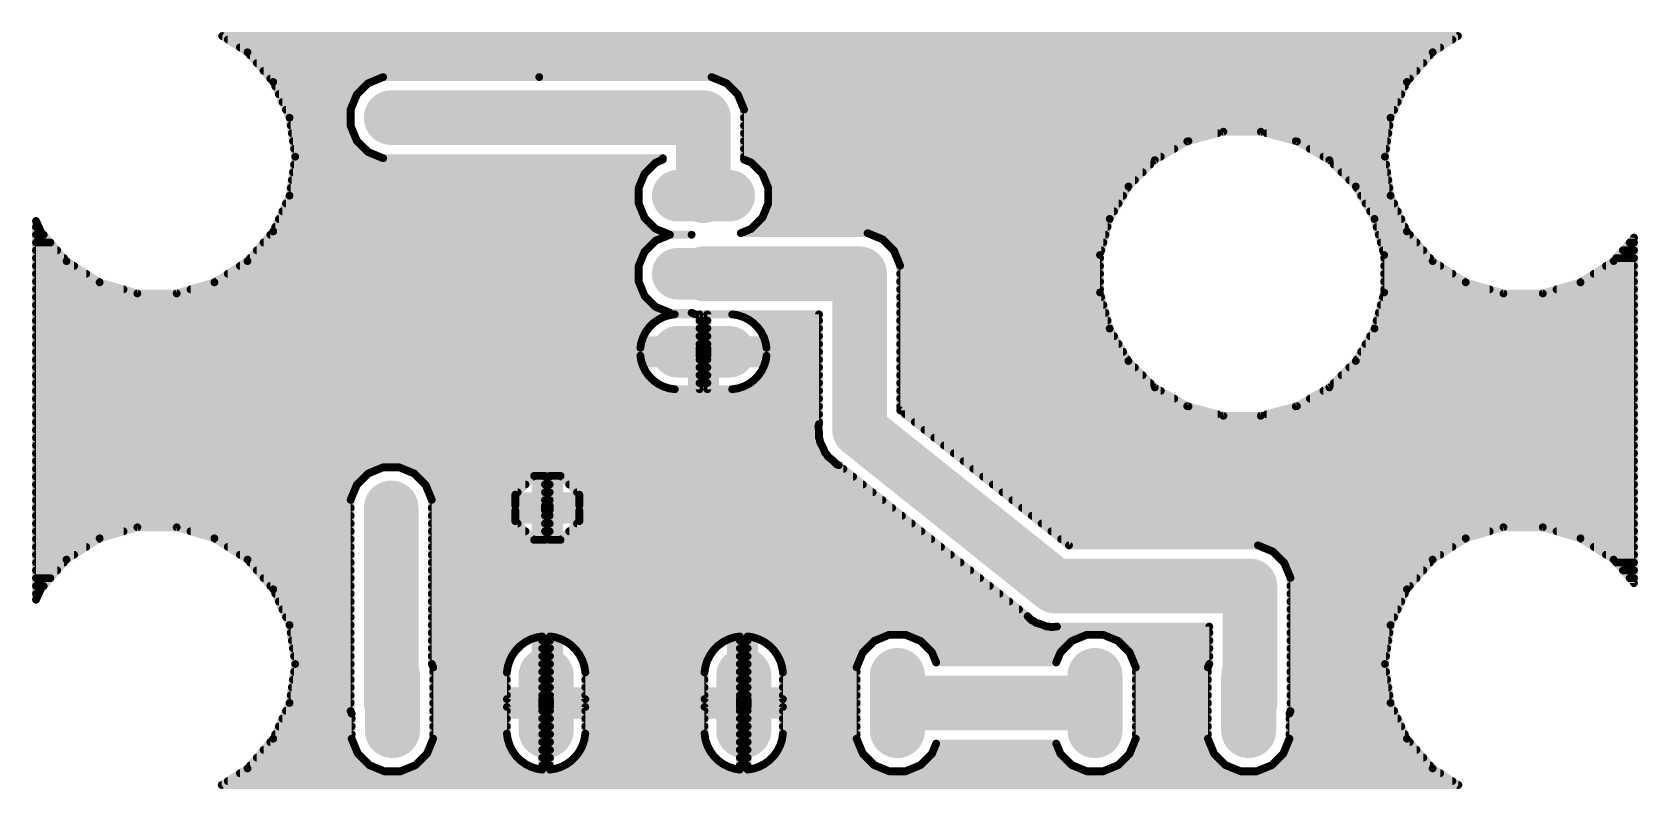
# Model space of a CAD drawing. Extents: x 1 to 53.3, y 1 to 25.6.
import ezdxf

# ---------------------------------------------------------------- set-up
doc = ezdxf.new("R2010")
doc.units = 0
doc.layers.add('16', color=174, linetype='CONTINUOUS')
doc.layers.add('17', color=94, linetype='CONTINUOUS')

# ---------------------------------------------------------------- blocks, each defined once
blk = doc.blocks.new('OCTAGONP')
at = {"const_width": 0.5}
blk.add_lwpolyline([(-0.25, -0.1036), (-0.25, 0.1036), (-0.1036, 0.25), (0.1036, 0.25), (0.25, 0.1036), (0.25, -0.1036), (0.1036, -0.25), (-0.1036, -0.25), (-0.25, -0.1036), (-0.25, 0.1036)], dxfattribs=at)
blk = doc.blocks.new('LONGP100')
at = {"const_width": 1}
blk.add_lwpolyline([(-0.5, 0), (0.5, 0)], dxfattribs=at)
at = {"const_width": 0.5}
for points in [[(-0.5, 0.25, 1), (-0.5, -0.25)], [(0.5, -0.25, 1), (0.5, 0.25)]]:
    blk.add_lwpolyline(points, format="xyb", dxfattribs=at)

msp = doc.modelspace()

# ---------------------------------------------------------------- linework, layer by layer
at = {"layer": '16'}
for points, const_width in [([(8.0241, 24.9877), (7.2005, 25.517)], 0.254), ([(7.2005, 25.517), (47.4095, 25.517)], 0.254), ([(47.4095, 25.517), (46.5859, 24.9877)], 0.254), ([(7.3826, 25.4), (47.2274, 25.4)], 0.254), ([(7.7778, 25.146), (46.8322, 25.146)], 0.254), ([(8.8621, 24.0206), (8.0241, 24.9877)], 0.254), ([(8.0241, 24.9877), (8.0241, 24.9877)], 0.254), ([(46.5859, 24.9877), (45.7479, 24.0206)], 0.254), ([(46.5859, 24.9877), (46.5859, 24.9877)], 0.254), ([(46.5859, 24.9877), (46.5859, 24.9877)], 0.254), ([(8.107, 24.892), (46.503, 24.892)], 0.254), ([(8.3271, 24.638), (46.2829, 24.638)], 0.254), ([(8.5472, 24.384), (46.0628, 24.384)], 0.254), ([(8.7673, 24.13), (12.3146, 24.13)], 0.254), ([(9.3937, 22.8566), (8.8621, 24.0206)], 0.254), ([(8.8621, 24.0206), (8.8621, 24.0206)], 0.254), ([(11.9518, 23.9797), (11.5803, 23.6082)], 0.254), ([(12.4373, 24.1808), (11.9518, 23.9797)], 0.254), ([(17.5173, 24.1808), (12.4373, 24.1808)], 0.254), ([(23.1227, 24.1808), (17.5173, 24.1808)], 0.254), ([(23.6082, 23.9797), (23.1227, 24.1808)], 0.254), ([(23.2454, 24.13), (45.8427, 24.13)], 0.254), ([(23.9797, 23.6082), (23.6082, 23.9797)], 0.254), ([(45.7479, 24.0206), (45.2163, 22.8566)], 0.254), ([(45.7479, 24.0206), (45.7479, 24.0206)], 0.254), ([(8.9282, 23.876), (11.8481, 23.876)], 0.254), ([(9.0441, 23.622), (11.5941, 23.622)], 0.254), ([(11.5803, 23.6082), (11.3792, 23.1227)], 0.254), ([(12.7, 22.86), (17.78, 22.86)], 1.778), ([(17.78, 22.86), (22.86, 22.86)], 1.778), ([(22.86, 22.86), (22.86, 20.32)], 1.778), ([(23.7119, 23.876), (45.6819, 23.876)], 0.254), ([(23.9659, 23.622), (45.5659, 23.622)], 0.254), ([(24.1808, 23.1227), (23.9797, 23.6082)], 0.254), ([(9.1601, 23.368), (11.4808, 23.368)], 0.254), ([(9.2761, 23.114), (11.3792, 23.114)], 0.254), ([(11.3792, 23.1227), (11.3792, 22.5973)], 0.254), ([(24.0792, 23.368), (45.4499, 23.368)], 0.254), ([(24.1808, 21.4947), (24.1808, 23.1227)], 0.254), ([(24.1808, 23.114), (45.3339, 23.114)], 0.254), ([(9.3921, 22.86), (11.3792, 22.86)], 0.254), ([(9.5758, 21.59), (9.3937, 22.8566)], 0.254), ([(9.3937, 22.8566), (9.3937, 22.8566)], 0.254), ([(9.4297, 22.606), (11.3792, 22.606)], 0.254), ([(9.4662, 22.352), (11.4808, 22.352)], 0.254), ([(11.3792, 22.5973), (11.5803, 22.1118)], 0.254), ([(24.1808, 22.86), (45.2179, 22.86)], 0.254), ([(24.1808, 22.606), (45.1803, 22.606)], 0.254), ([(24.1808, 22.352), (39.5878, 22.352)], 0.254), ([(39.7774, 22.4028), (38.6017, 22.0878)], 0.254), ([(40.9946, 22.4028), (39.7774, 22.4028)], 0.254), ([(42.1703, 22.0878), (40.9946, 22.4028)], 0.254), ([(41.1842, 22.352), (45.1438, 22.352)], 0.254), ([(45.2163, 22.8566), (45.0342, 21.59)], 0.254), ([(45.2163, 22.8566), (45.2163, 22.8566)], 0.254), ([(9.5028, 22.098), (11.5941, 22.098)], 0.254), ([(9.5393, 21.844), (11.8481, 21.844)], 0.254), ([(11.5803, 22.1118), (11.9518, 21.7403)], 0.254), ([(24.1808, 22.098), (38.6399, 22.098)], 0.254), ([(24.1808, 21.844), (38.1795, 21.844)], 0.254), ([(38.6017, 22.0878), (37.5475, 21.4792)], 0.254), ([(42.1321, 22.098), (45.1072, 22.098)], 0.254), ([(43.2245, 21.4792), (42.1703, 22.0878)], 0.254), ([(42.5925, 21.844), (45.0707, 21.844)], 0.254), ([(9.3937, 20.3234), (9.5758, 21.59)], 0.254), ([(9.5393, 21.336), (21.2417, 21.336)], 0.254), ([(9.5758, 21.59), (12.3146, 21.59)], 0.254), ([(11.9518, 21.7403), (12.4373, 21.5392)], 0.254), ([(12.4373, 21.5392), (21.5392, 21.5392)], 0.254), ([(21.3024, 21.3967), (20.9451, 21.0394)], 0.254), ([(21.5392, 21.4947), (21.3024, 21.3967)], 0.254), ([(21.5392, 21.5392), (21.5392, 21.4947)], 0.254), ([(24.1808, 21.59), (37.7395, 21.59)], 0.254), ([(24.4176, 21.3967), (24.1808, 21.4947)], 0.254), ([(24.7749, 21.0394), (24.4176, 21.3967)], 0.254), ([(24.4782, 21.336), (37.4044, 21.336)], 0.254), ([(37.5475, 21.4792), (36.6868, 20.6185)], 0.254), ([(43.0325, 21.59), (45.0342, 21.59)], 0.254), ([(44.0852, 20.6185), (43.2245, 21.4792)], 0.254), ([(43.3676, 21.336), (45.0707, 21.336)], 0.254), ([(45.0342, 21.59), (45.0342, 21.59)], 0.254), ([(45.0342, 21.59), (45.2163, 20.3234)], 0.254), ([(9.4662, 20.828), (20.8576, 20.828)], 0.254), ([(9.5028, 21.082), (20.9878, 21.082)], 0.254), ([(20.9451, 21.0394), (20.7518, 20.5726)], 0.254), ([(24.7322, 21.082), (37.1504, 21.082)], 0.254), ([(24.9682, 20.5726), (24.7749, 21.0394)], 0.254), ([(24.8624, 20.828), (36.8964, 20.828)], 0.254), ([(43.6216, 21.082), (45.1072, 21.082)], 0.254), ([(43.8756, 20.828), (45.1438, 20.828)], 0.254), ([(8.8621, 19.1594), (9.3937, 20.3234)], 0.254), ([(9.3921, 20.32), (20.7518, 20.32)], 0.254), ([(9.3937, 20.3234), (9.3937, 20.3234)], 0.254), ([(9.4297, 20.574), (20.7524, 20.574)], 0.254), ([(20.7518, 20.5726), (20.7518, 20.0674)], 0.254), ([(24.9676, 20.574), (36.6612, 20.574)], 0.254), ([(24.9682, 20.0674), (24.9682, 20.5726)], 0.254), ([(24.9682, 20.32), (36.5145, 20.32)], 0.254), ([(36.6868, 20.6185), (36.0782, 19.5643)], 0.254), ([(44.6938, 19.5643), (44.0852, 20.6185)], 0.254), ([(44.1108, 20.574), (45.1803, 20.574)], 0.254), ([(44.2575, 20.32), (45.2179, 20.32)], 0.254), ([(45.2163, 20.3234), (45.2163, 20.3234)], 0.254), ([(45.2163, 20.3234), (45.7479, 19.1594)], 0.254), ([(9.1601, 19.812), (20.8576, 19.812)], 0.254), ([(9.2761, 20.066), (20.7524, 20.066)], 0.254), ([(20.7518, 20.0674), (20.9451, 19.6006)], 0.254), ([(24.7749, 19.6006), (24.9682, 20.0674)], 0.254), ([(24.8624, 19.812), (36.2212, 19.812)], 0.254), ([(24.9676, 20.066), (36.3679, 20.066)], 0.254), ([(44.4041, 20.066), (45.3339, 20.066)], 0.254), ([(44.5508, 19.812), (45.4499, 19.812)], 0.254), ([(1.143, 7.1714), (1.143, 19.4986)], 0.254), ([(1.143, 19.4986), (1.2979, 19.1594)], 0.254), ([(1.143, 19.304), (1.2318, 19.304)], 0.254), ([(8.9281, 19.304), (21.2417, 19.304)], 0.254), ([(9.0441, 19.558), (20.9877, 19.558)], 0.254), ([(20.9451, 19.6006), (21.3024, 19.2433)], 0.254), ([(21.3024, 19.2433), (21.7692, 19.05)], 0.254), ([(24.0734, 19.1008), (24.4176, 19.2433)], 0.254), ([(24.4176, 19.2433), (24.7749, 19.6006)], 0.254), ([(24.4783, 19.304), (36.0085, 19.304)], 0.254), ([(24.7323, 19.558), (36.0765, 19.558)], 0.254), ([(36.0782, 19.5643), (35.7632, 18.3886)], 0.254), ([(45.0088, 18.3886), (44.6938, 19.5643)], 0.254), ([(44.6955, 19.558), (45.5659, 19.558)], 0.254), ([(44.7635, 19.304), (45.6818, 19.304)], 0.254), ([(1.143, 19.05), (1.3927, 19.05)], 0.254), ([(1.143, 18.796), (1.6128, 18.796)], 0.254), ([(1.2979, 19.1594), (1.2979, 19.1594)], 0.254), ([(1.2979, 19.1594), (2.1359, 18.1923)], 0.254), ([(8.0241, 18.1923), (8.8621, 19.1594)], 0.254), ([(8.5472, 18.796), (21.2417, 18.796)], 0.254), ([(8.7673, 19.05), (21.7692, 19.05)], 0.254), ([(8.8621, 19.1594), (8.8621, 19.1594)], 0.254), ([(21.3024, 18.8567), (20.9451, 18.4994)], 0.254), ([(21.7692, 19.05), (21.3024, 18.8567)], 0.254), ([(21.7692, 19.05), (22.4746, 19.05)], 0.254), ([(22.4746, 19.05), (21.7692, 19.05)], 0.254), ([(22.4746, 19.05), (22.4746, 19.05)], 0.254), ([(28.2027, 19.1008), (24.0734, 19.1008)], 0.254), ([(28.6882, 18.8997), (28.2027, 19.1008)], 0.254), ([(28.3254, 19.05), (35.9404, 19.05)], 0.254), ([(29.0597, 18.5282), (28.6882, 18.8997)], 0.254), ([(28.7919, 18.796), (35.8724, 18.796)], 0.254), ([(44.8316, 19.05), (45.8427, 19.05)], 0.254), ([(44.8996, 18.796), (46.0628, 18.796)], 0.254), ([(45.7479, 19.1594), (45.7479, 19.1594)], 0.254), ([(45.7479, 19.1594), (46.5859, 18.1923)], 0.254), ([(52.4741, 18.1923), (53.137, 18.9573)], 0.254), ([(52.9972, 18.796), (53.137, 18.796)], 0.254), ([(53.137, 18.9573), (53.137, 7.7127)], 0.254), ([(1.143, 18.542), (1.8329, 18.542)], 0.254), ([(1.143, 18.288), (2.053, 18.288)], 0.254), ([(2.1359, 18.1923), (2.1359, 18.1923)], 0.254), ([(2.1359, 18.1923), (3.2124, 17.5005)], 0.254), ([(6.9476, 17.5005), (8.0241, 18.1923)], 0.254), ([(8.0241, 18.1923), (8.0241, 18.1923)], 0.254), ([(8.0241, 18.1923), (8.0241, 18.1923)], 0.254), ([(8.107, 18.288), (20.8576, 18.288)], 0.254), ([(8.3271, 18.542), (20.9878, 18.542)], 0.254), ([(20.9451, 18.4994), (20.7518, 18.0326)], 0.254), ([(27.94, 17.78), (22.86, 17.78)], 1.778), ([(27.94, 12.7), (27.94, 17.78)], 1.778), ([(29.0459, 18.542), (35.8043, 18.542)], 0.254), ([(29.2608, 18.0427), (29.0597, 18.5282)], 0.254), ([(29.1592, 18.288), (35.7632, 18.288)], 0.254), ([(35.7632, 18.3886), (35.7632, 17.1714)], 0.254), ([(44.9677, 18.542), (46.2829, 18.542)], 0.254), ([(45.0088, 17.1714), (45.0088, 18.3886)], 0.254), ([(45.0088, 18.288), (46.503, 18.288)], 0.254), ([(46.5859, 18.1923), (47.6624, 17.5005)], 0.254), ([(51.3976, 17.5005), (52.4741, 18.1923)], 0.254), ([(52.4741, 18.1923), (52.4741, 18.1923)], 0.254), ([(52.4741, 18.1923), (52.4741, 18.1923)], 0.254), ([(52.557, 18.288), (53.137, 18.288)], 0.254), ([(52.7771, 18.542), (53.137, 18.542)], 0.254), ([(1.143, 18.034), (2.3822, 18.034)], 0.254), ([(1.143, 17.78), (2.7774, 17.78)], 0.254), ([(7.3826, 17.78), (20.7518, 17.78)], 0.254), ([(7.7778, 18.034), (20.7524, 18.034)], 0.254), ([(20.7518, 18.0326), (20.7518, 17.5274)], 0.254), ([(29.2608, 13.3348), (29.2608, 18.0427)], 0.254), ([(29.2608, 18.034), (35.7632, 18.034)], 0.254), ([(29.2608, 17.78), (35.7632, 17.78)], 0.254), ([(45.0088, 18.034), (46.8322, 18.034)], 0.254), ([(45.0088, 17.78), (47.2274, 17.78)], 0.254), ([(51.8326, 17.78), (53.137, 17.78)], 0.254), ([(52.2278, 18.034), (53.137, 18.034)], 0.254), ([(1.143, 17.526), (3.1727, 17.526)], 0.254), ([(1.143, 17.272), (3.9905, 17.272)], 0.254), ([(3.2124, 17.5005), (3.2124, 17.5005)], 0.254), ([(3.2124, 17.5005), (4.4402, 17.14)], 0.254), ([(4.4402, 17.14), (5.7198, 17.14)], 0.254), ([(5.7198, 17.14), (6.9476, 17.5005)], 0.254), ([(6.1695, 17.272), (20.8576, 17.272)], 0.254), ([(6.9476, 17.5005), (6.9476, 17.5005)], 0.254), ([(6.9873, 17.526), (20.7524, 17.526)], 0.254), ([(20.7518, 17.5274), (20.9451, 17.0606)], 0.254), ([(29.2608, 17.526), (35.7632, 17.526)], 0.254), ([(29.2608, 17.272), (35.7632, 17.272)], 0.254), ([(35.7632, 17.1714), (36.0782, 15.9957)], 0.254), ([(44.6938, 15.9957), (45.0088, 17.1714)], 0.254), ([(45.0088, 17.526), (47.6227, 17.526)], 0.254), ([(45.0088, 17.272), (48.4405, 17.272)], 0.254), ([(47.6624, 17.5005), (48.8902, 17.14)], 0.254), ([(48.8902, 17.14), (50.1698, 17.14)], 0.254), ([(50.1698, 17.14), (51.3976, 17.5005)], 0.254), ([(50.6195, 17.272), (53.137, 17.272)], 0.254), ([(51.3976, 17.5005), (51.3976, 17.5005)], 0.254), ([(51.4373, 17.526), (53.137, 17.526)], 0.254), ([(1.143, 17.018), (20.9877, 17.018)], 0.254), ([(1.143, 16.764), (21.2417, 16.764)], 0.254), ([(20.9451, 17.0606), (21.3024, 16.7033)], 0.254), ([(21.3024, 16.7033), (21.7692, 16.51)], 0.254), ([(29.2608, 17.018), (35.8043, 17.018)], 0.254), ([(29.2608, 16.764), (35.8724, 16.764)], 0.254), ([(44.8996, 16.764), (53.137, 16.764)], 0.254), ([(44.9677, 17.018), (53.137, 17.018)], 0.254), ([(1.143, 16.51), (21.7692, 16.51)], 0.254), ([(1.143, 16.256), (21.346, 16.256)], 0.254), ([(21.2275, 16.17), (21.0918, 16.0343)], 0.254), ([(21.3828, 16.2828), (21.2275, 16.17)], 0.254), ([(21.5538, 16.3699), (21.3828, 16.2828)], 0.254), ([(21.7363, 16.4292), (21.5538, 16.3699)], 0.254), ([(21.9258, 16.4592), (21.7363, 16.4292)], 0.254), ([(21.7692, 16.51), (22.4746, 16.51)], 0.254), ([(22.733, 16.4592), (21.9258, 16.4592)], 0.254), ([(22.4746, 16.51), (22.5973, 16.4592)], 0.254), ([(22.5973, 16.4592), (26.6192, 16.4592)], 0.254), ([(22.733, 15.367), (22.733, 16.4592)], 0.254), ([(22.733, 16.256), (22.987, 16.256)], 0.254), ([(23.7942, 16.4592), (22.987, 16.4592)], 0.254), ([(22.987, 16.4592), (22.987, 15.367)], 0.254), ([(23.9837, 16.4292), (23.7942, 16.4592)], 0.254), ([(24.1662, 16.3699), (23.9837, 16.4292)], 0.254), ([(24.3372, 16.2828), (24.1662, 16.3699)], 0.254), ([(24.4925, 16.17), (24.3372, 16.2828)], 0.254), ([(24.374, 16.256), (26.6192, 16.256)], 0.254), ([(24.6282, 16.0343), (24.4925, 16.17)], 0.254), ([(26.6192, 16.4592), (26.6192, 12.8875)], 0.254), ([(29.2608, 16.51), (35.9404, 16.51)], 0.254), ([(29.2608, 16.256), (36.0085, 16.256)], 0.254), ([(44.7635, 16.256), (53.137, 16.256)], 0.254), ([(44.8316, 16.51), (53.137, 16.51)], 0.254), ([(1.143, 16.002), (21.0684, 16.002)], 0.254), ([(1.143, 15.748), (20.9123, 15.748)], 0.254), ([(22.86, 15.24), (20.32, 15.24)], 1.016), ([(20.8919, 15.708), (20.8326, 15.5255)], 0.254), ([(20.979, 15.879), (20.8919, 15.708)], 0.254), ([(21.0918, 16.0343), (20.979, 15.879)], 0.254), ([(22.86, 10.16), (22.86, 15.24)], 1.016), ([(22.86, 15.24), (25.4, 15.24)], 1.016), ([(22.733, 16.002), (22.987, 16.002)], 0.254), ([(22.733, 15.748), (22.987, 15.748)], 0.254), ([(24.741, 15.879), (24.6282, 16.0343)], 0.254), ([(24.6516, 16.002), (26.6192, 16.002)], 0.254), ([(24.8281, 15.708), (24.741, 15.879)], 0.254), ([(24.8077, 15.748), (26.6192, 15.748)], 0.254), ([(24.8874, 15.5255), (24.8281, 15.708)], 0.254), ([(29.2608, 16.002), (36.0765, 16.002)], 0.254), ([(29.2608, 15.748), (36.2212, 15.748)], 0.254), ([(36.0782, 15.9957), (36.6868, 14.9415)], 0.254), ([(44.0852, 14.9415), (44.6938, 15.9957)], 0.254), ([(44.5508, 15.748), (53.137, 15.748)], 0.254), ([(44.6955, 16.002), (53.137, 16.002)], 0.254), ([(1.143, 15.494), (20.8276, 15.494)], 0.254), ([(1.143, 15.24), (22.733, 15.24)], 0.254), ([(20.8326, 15.5255), (20.8075, 15.367)], 0.254), ([(20.8075, 15.367), (22.733, 15.367)], 0.254), ([(22.733, 15.113), (20.8075, 15.113)], 0.254), ([(20.8075, 15.113), (20.8326, 14.9545)], 0.254), ([(22.733, 15.494), (22.987, 15.494)], 0.254), ([(22.987, 15.367), (22.733, 15.367)], 0.254), ([(22.733, 15.367), (22.733, 15.113)], 0.254), ([(22.733, 14.0208), (22.733, 15.113)], 0.254), ([(22.733, 15.113), (22.987, 15.113)], 0.254), ([(22.987, 15.113), (22.987, 15.367)], 0.254), ([(22.987, 15.367), (24.9125, 15.367)], 0.254), ([(22.987, 15.24), (26.6192, 15.24)], 0.254), ([(24.9125, 15.113), (22.987, 15.113)], 0.254), ([(22.987, 15.113), (22.987, 14.0208)], 0.254), ([(24.9125, 15.367), (24.8874, 15.5255)], 0.254), ([(24.8874, 14.9545), (24.9125, 15.113)], 0.254), ([(24.8924, 15.494), (26.6192, 15.494)], 0.254), ([(29.2608, 15.494), (36.3679, 15.494)], 0.254), ([(29.2608, 15.24), (36.5145, 15.24)], 0.254), ([(44.2575, 15.24), (53.137, 15.24)], 0.254), ([(44.4041, 15.494), (53.137, 15.494)], 0.254), ([(1.143, 14.986), (20.8276, 14.986)], 0.254), ([(1.143, 14.732), (20.9123, 14.732)], 0.254), ([(20.8326, 14.9545), (20.8919, 14.772)], 0.254), ([(20.8919, 14.772), (20.979, 14.601)], 0.254), ([(20.979, 14.601), (21.0918, 14.4457)], 0.254), ([(22.733, 14.986), (22.987, 14.986)], 0.254), ([(22.733, 14.732), (22.987, 14.732)], 0.254), ([(24.6282, 14.4457), (24.741, 14.601)], 0.254), ([(24.741, 14.601), (24.8281, 14.772)], 0.254), ([(24.8077, 14.732), (26.6192, 14.732)], 0.254), ([(24.8281, 14.772), (24.8874, 14.9545)], 0.254), ([(24.8924, 14.986), (26.6192, 14.986)], 0.254), ([(29.2608, 14.986), (36.6612, 14.986)], 0.254), ([(29.2608, 14.732), (36.8964, 14.732)], 0.254), ([(36.6868, 14.9415), (37.5475, 14.0808)], 0.254), ([(43.2245, 14.0808), (44.0852, 14.9415)], 0.254), ([(43.8756, 14.732), (53.137, 14.732)], 0.254), ([(44.1108, 14.986), (53.137, 14.986)], 0.254), ([(1.143, 14.478), (21.0684, 14.478)], 0.254), ([(1.143, 14.224), (21.346, 14.224)], 0.254), ([(21.0918, 14.4457), (21.2275, 14.31)], 0.254), ([(21.2275, 14.31), (21.3828, 14.1972)], 0.254), ([(21.3828, 14.1972), (21.5538, 14.1101)], 0.254), ([(21.5538, 14.1101), (21.7363, 14.0508)], 0.254), ([(21.7363, 14.0508), (21.9258, 14.0208)], 0.254), ([(21.9258, 14.0208), (22.733, 14.0208)], 0.254), ([(22.733, 14.478), (22.987, 14.478)], 0.254), ([(22.733, 14.224), (22.987, 14.224)], 0.254), ([(22.987, 14.0208), (23.7942, 14.0208)], 0.254), ([(23.7942, 14.0208), (23.9837, 14.0508)], 0.254), ([(23.9837, 14.0508), (24.1662, 14.1101)], 0.254), ([(24.1662, 14.1101), (24.3372, 14.1972)], 0.254), ([(24.3372, 14.1972), (24.4925, 14.31)], 0.254), ([(24.374, 14.224), (26.6192, 14.224)], 0.254), ([(24.4925, 14.31), (24.6282, 14.4457)], 0.254), ([(24.6516, 14.478), (26.6192, 14.478)], 0.254), ([(29.2608, 14.478), (37.1504, 14.478)], 0.254), ([(29.2608, 14.224), (37.4044, 14.224)], 0.254), ([(37.5475, 14.0808), (38.6017, 13.4722)], 0.254), ([(42.1703, 13.4722), (43.2245, 14.0808)], 0.254), ([(43.3676, 14.224), (53.137, 14.224)], 0.254), ([(43.6216, 14.478), (53.137, 14.478)], 0.254), ([(1.143, 13.97), (26.6192, 13.97)], 0.254), ([(1.143, 13.716), (26.6192, 13.716)], 0.254), ([(1.143, 13.462), (26.6192, 13.462)], 0.254), ([(34.29, 7.62), (27.94, 12.7)], 1.778), ([(29.2608, 13.97), (37.7395, 13.97)], 0.254), ([(29.2608, 13.716), (38.1795, 13.716)], 0.254), ([(29.2608, 13.462), (38.6399, 13.462)], 0.254), ([(38.6017, 13.4722), (39.7774, 13.1572)], 0.254), ([(40.9946, 13.1572), (42.1703, 13.4722)], 0.254), ([(42.1321, 13.462), (53.137, 13.462)], 0.254), ([(42.5925, 13.716), (53.137, 13.716)], 0.254), ([(43.0325, 13.97), (53.137, 13.97)], 0.254), ([(1.143, 13.208), (26.6192, 13.208)], 0.254), ([(1.143, 12.954), (26.6192, 12.954)], 0.254), ([(34.7533, 8.9408), (29.2608, 13.3348)], 0.254), ([(29.4193, 13.208), (39.5878, 13.208)], 0.254), ([(29.7368, 12.954), (53.137, 12.954)], 0.254), ([(39.7774, 13.1572), (40.9946, 13.1572)], 0.254), ([(41.1842, 13.208), (53.137, 13.208)], 0.254), ([(1.143, 12.7), (26.6111, 12.7)], 0.254), ([(1.143, 12.446), (26.6192, 12.446)], 0.254), ([(26.6192, 12.8875), (26.5983, 12.8153)], 0.254), ([(26.5983, 12.8153), (26.6192, 12.6268)], 0.254), ([(26.6192, 12.6268), (26.6192, 12.4373)], 0.254), ([(26.6192, 12.4373), (26.648, 12.3678)], 0.254), ([(30.0543, 12.7), (53.137, 12.7)], 0.254), ([(30.3718, 12.446), (53.137, 12.446)], 0.254), ([(1.143, 12.192), (26.7119, 12.192)], 0.254), ([(1.143, 11.938), (26.8341, 11.938)], 0.254), ([(26.648, 12.3678), (26.6563, 12.293)], 0.254), ([(26.6563, 12.293), (26.7477, 12.127)], 0.254), ([(26.7477, 12.127), (26.8203, 11.9518)], 0.254), ([(26.8203, 11.9518), (26.8735, 11.8986)], 0.254), ([(26.8735, 11.8986), (26.9098, 11.8328)], 0.254), ([(30.6893, 12.192), (53.137, 12.192)], 0.254), ([(31.0068, 11.938), (53.137, 11.938)], 0.254), ([(1.143, 11.684), (27.0881, 11.684)], 0.254), ([(1.143, 11.43), (12.3146, 11.43)], 0.254), ([(12.4373, 11.4808), (11.9518, 11.2797)], 0.254), ([(12.9627, 11.4808), (12.4373, 11.4808)], 0.254), ([(13.4482, 11.2797), (12.9627, 11.4808)], 0.254), ([(13.0854, 11.43), (27.4132, 11.43)], 0.254), ([(17.78, 11.43), (17.78, 10.16)], 1.016), ([(26.9098, 11.8328), (27.0578, 11.7143)], 0.254), ([(27.0578, 11.7143), (27.1918, 11.5803)], 0.254), ([(27.1918, 11.5803), (27.2613, 11.5515)], 0.254), ([(27.2613, 11.5515), (33.4078, 6.6343)], 0.254), ([(31.3243, 11.684), (53.137, 11.684)], 0.254), ([(31.6418, 11.43), (53.137, 11.43)], 0.254), ([(1.143, 11.176), (11.8481, 11.176)], 0.254), ([(1.143, 10.922), (11.5941, 10.922)], 0.254), ([(11.5803, 10.9082), (11.3792, 10.4227)], 0.254), ([(11.9518, 11.2797), (11.5803, 10.9082)], 0.254), ([(12.7, 3.81), (12.7, 10.16)], 1.778), ([(13.8197, 10.9082), (13.4482, 11.2797)], 0.254), ([(13.5519, 11.176), (17.3232, 11.176)], 0.254), ([(13.8059, 10.922), (17.0692, 10.922)], 0.254), ([(14.0208, 10.4227), (13.8197, 10.9082)], 0.254), ([(17.3486, 11.2014), (16.7386, 10.5914)], 0.254), ([(17.7038, 11.2014), (17.3486, 11.2014)], 0.254), ([(17.7038, 10.2362), (17.7038, 11.2014)], 0.254), ([(17.7038, 11.176), (17.8562, 11.176)], 0.254), ([(17.7038, 10.922), (17.8562, 10.922)], 0.254), ([(18.2114, 11.2014), (17.8562, 11.2014)], 0.254), ([(17.8562, 11.2014), (17.8562, 10.2362)], 0.254), ([(18.8214, 10.5914), (18.2114, 11.2014)], 0.254), ([(18.2368, 11.176), (27.7307, 11.176)], 0.254), ([(18.4908, 10.922), (28.0482, 10.922)], 0.254), ([(31.9593, 11.176), (53.137, 11.176)], 0.254), ([(32.2768, 10.922), (53.137, 10.922)], 0.254), ([(1.143, 10.668), (11.4808, 10.668)], 0.254), ([(1.143, 10.414), (11.3792, 10.414)], 0.254), ([(11.3792, 10.4227), (11.3792, 3.5473)], 0.254), ([(13.9192, 10.668), (16.8152, 10.668)], 0.254), ([(14.0208, 5.0812), (14.0208, 10.4227)], 0.254), ([(14.0208, 10.414), (16.7386, 10.414)], 0.254), ([(17.78, 10.16), (16.51, 10.16)], 1.016), ([(16.7386, 10.5914), (16.7386, 10.2362)], 0.254), ([(17.78, 10.16), (22.86, 10.16)], 1.016), ([(17.78, 3.81), (17.78, 10.16)], 1.016), ([(17.7038, 10.668), (17.8562, 10.668)], 0.254), ([(17.7038, 10.414), (17.8562, 10.414)], 0.254), ([(18.7448, 10.668), (28.3657, 10.668)], 0.254), ([(18.8214, 10.2362), (18.8214, 10.5914)], 0.254), ([(18.8214, 10.414), (28.6832, 10.414)], 0.254), ([(32.5943, 10.668), (53.137, 10.668)], 0.254), ([(32.9118, 10.414), (53.137, 10.414)], 0.254), ([(1.143, 10.16), (11.3792, 10.16)], 0.254), ([(1.143, 9.906), (11.3792, 9.906)], 0.254), ([(14.0208, 10.16), (17.7038, 10.16)], 0.254), ([(14.0208, 9.906), (16.7386, 9.906)], 0.254), ([(16.7386, 10.2362), (17.7038, 10.2362)], 0.254), ([(17.7038, 10.0838), (16.7386, 10.0838)], 0.254), ([(16.7386, 10.0838), (16.7386, 9.7286)], 0.254), ([(17.8562, 10.2362), (17.7038, 10.2362)], 0.254), ([(17.7038, 10.2362), (17.7038, 10.0838)], 0.254), ([(17.7038, 9.1186), (17.7038, 10.0838)], 0.254), ([(17.7038, 10.0838), (17.8562, 10.0838)], 0.254), ([(17.7038, 9.906), (17.8562, 9.906)], 0.254), ([(17.8562, 10.0838), (17.8562, 10.2362)], 0.254), ([(17.8562, 10.2362), (18.8214, 10.2362)], 0.254), ([(17.8562, 10.16), (29.0007, 10.16)], 0.254), ([(17.8562, 10.0838), (17.8562, 9.1186)], 0.254), ([(18.8214, 10.0838), (17.8562, 10.0838)], 0.254), ([(18.8214, 9.7286), (18.8214, 10.0838)], 0.254), ([(18.8214, 9.906), (29.3182, 9.906)], 0.254), ([(33.2293, 10.16), (53.137, 10.16)], 0.254), ([(33.5468, 9.906), (53.137, 9.906)], 0.254), ([(1.143, 9.652), (11.3792, 9.652)], 0.254), ([(1.143, 9.398), (3.9905, 9.398)], 0.254), ([(4.4402, 9.53), (3.2124, 9.1695)], 0.254), ([(5.7198, 9.53), (4.4402, 9.53)], 0.254), ([(6.9476, 9.1695), (5.7198, 9.53)], 0.254), ([(6.1695, 9.398), (11.3792, 9.398)], 0.254), ([(14.0208, 9.652), (16.8152, 9.652)], 0.254), ([(14.0208, 9.398), (17.0692, 9.398)], 0.254), ([(16.7386, 9.7286), (17.3486, 9.1186)], 0.254), ([(17.7038, 9.652), (17.8562, 9.652)], 0.254), ([(17.7038, 9.398), (17.8562, 9.398)], 0.254), ([(18.2114, 9.1186), (18.8214, 9.7286)], 0.254), ([(18.4908, 9.398), (29.9532, 9.398)], 0.254), ([(18.7448, 9.652), (29.6357, 9.652)], 0.254), ([(33.8643, 9.652), (53.137, 9.652)], 0.254), ([(34.1818, 9.398), (48.4405, 9.398)], 0.254), ([(48.8902, 9.53), (47.6624, 9.1695)], 0.254), ([(50.1698, 9.53), (48.8902, 9.53)], 0.254), ([(51.3976, 9.1695), (50.1698, 9.53)], 0.254), ([(50.6195, 9.398), (53.137, 9.398)], 0.254), ([(1.143, 9.144), (3.1727, 9.144)], 0.254), ([(1.143, 8.89), (2.7774, 8.89)], 0.254), ([(3.2124, 9.1695), (2.1359, 8.4777)], 0.254), ([(3.2124, 9.1695), (3.2124, 9.1695)], 0.254), ([(8.0241, 8.4777), (6.9476, 9.1695)], 0.254), ([(6.9476, 9.1695), (6.9476, 9.1695)], 0.254), ([(6.9873, 9.144), (11.3792, 9.144)], 0.254), ([(7.3826, 8.89), (11.3792, 8.89)], 0.254), ([(14.0208, 9.144), (17.3232, 9.144)], 0.254), ([(14.0208, 8.89), (30.5882, 8.89)], 0.254), ([(17.3486, 9.1186), (17.7038, 9.1186)], 0.254), ([(17.7038, 9.144), (17.8562, 9.144)], 0.254), ([(17.8562, 9.1186), (18.2114, 9.1186)], 0.254), ([(18.2368, 9.144), (30.2707, 9.144)], 0.254), ([(34.4993, 9.144), (47.6227, 9.144)], 0.254), ([(40.9027, 8.9408), (34.7533, 8.9408)], 0.254), ([(41.3882, 8.7397), (40.9027, 8.9408)], 0.254), ([(41.0254, 8.89), (47.2274, 8.89)], 0.254), ([(47.6624, 9.1695), (46.5859, 8.4777)], 0.254), ([(52.4741, 8.4777), (51.3976, 9.1695)], 0.254), ([(51.4373, 9.144), (53.137, 9.144)], 0.254), ([(51.8326, 8.89), (53.137, 8.89)], 0.254), ([(1.143, 8.636), (2.3822, 8.636)], 0.254), ([(1.143, 8.382), (2.053, 8.382)], 0.254), ([(2.1359, 8.4777), (1.2979, 7.5106)], 0.254), ([(2.1359, 8.4777), (2.1359, 8.4777)], 0.254), ([(2.1359, 8.4777), (2.1359, 8.4777)], 0.254), ([(7.7778, 8.636), (11.3792, 8.636)], 0.254), ([(8.8621, 7.5106), (8.0241, 8.4777)], 0.254), ([(8.0241, 8.4777), (8.0241, 8.4777)], 0.254), ([(8.107, 8.382), (11.3792, 8.382)], 0.254), ([(14.0208, 8.636), (30.9057, 8.636)], 0.254), ([(14.0208, 8.382), (31.2232, 8.382)], 0.254), ([(40.64, 7.62), (34.29, 7.62)], 1.778), ([(40.64, 3.81), (40.64, 7.62)], 1.778), ([(41.7597, 8.3682), (41.3882, 8.7397)], 0.254), ([(41.4919, 8.636), (46.8322, 8.636)], 0.254), ([(41.7459, 8.382), (46.503, 8.382)], 0.254), ([(41.9608, 7.8827), (41.7597, 8.3682)], 0.254), ([(46.5859, 8.4777), (45.7479, 7.5106)], 0.254), ([(46.5859, 8.4777), (46.5859, 8.4777)], 0.254), ([(46.5859, 8.4777), (46.5859, 8.4777)], 0.254), ([(52.2278, 8.636), (53.137, 8.636)], 0.254), ([(53.137, 7.7127), (52.4741, 8.4777)], 0.254), ([(52.4741, 8.4777), (52.4741, 8.4777)], 0.254), ([(52.557, 8.382), (53.137, 8.382)], 0.254), ([(1.143, 8.128), (1.8329, 8.128)], 0.254), ([(1.143, 7.874), (1.6128, 7.874)], 0.254), ([(8.3271, 8.128), (11.3792, 8.128)], 0.254), ([(8.5472, 7.874), (11.3792, 7.874)], 0.254), ([(14.0208, 8.128), (31.5407, 8.128)], 0.254), ([(14.0208, 7.874), (31.8582, 7.874)], 0.254), ([(41.8592, 8.128), (46.2829, 8.128)], 0.254), ([(41.9608, 3.5473), (41.9608, 7.8827)], 0.254), ([(41.9608, 7.874), (46.0628, 7.874)], 0.254), ([(52.7771, 8.128), (53.137, 8.128)], 0.254), ([(52.9972, 7.874), (53.137, 7.874)], 0.254), ([(1.143, 7.62), (1.3927, 7.62)], 0.254), ([(1.2979, 7.5106), (1.143, 7.1714)], 0.254), ([(1.143, 7.366), (1.2319, 7.366)], 0.254), ([(1.2979, 7.5106), (1.2979, 7.5106)], 0.254), ([(8.7673, 7.62), (11.3792, 7.62)], 0.254), ([(9.3937, 6.3466), (8.8621, 7.5106)], 0.254), ([(8.8621, 7.5106), (8.8621, 7.5106)], 0.254), ([(8.9282, 7.366), (11.3792, 7.366)], 0.254), ([(14.0208, 7.62), (32.1757, 7.62)], 0.254), ([(14.0208, 7.366), (32.4932, 7.366)], 0.254), ([(41.9608, 7.62), (45.8427, 7.62)], 0.254), ([(41.9608, 7.366), (45.6819, 7.366)], 0.254), ([(45.7479, 7.5106), (45.2163, 6.3466)], 0.254), ([(45.7479, 7.5106), (45.7479, 7.5106)], 0.254), ([(9.0441, 7.112), (11.3792, 7.112)], 0.254), ([(9.1601, 6.858), (11.3792, 6.858)], 0.254), ([(14.0208, 7.112), (32.8107, 7.112)], 0.254), ([(14.0208, 6.858), (33.1282, 6.858)], 0.254), ([(24.13, 3.81), (24.13, 6.35)], 1.016), ([(41.9608, 7.112), (45.5659, 7.112)], 0.254), ([(41.9608, 6.858), (45.4499, 6.858)], 0.254), ([(9.2761, 6.604), (11.3792, 6.604)], 0.254), ([(9.3921, 6.35), (11.3792, 6.35)], 0.254), ([(9.5758, 5.08), (9.3937, 6.3466)], 0.254), ([(9.3937, 6.3466), (9.3937, 6.3466)], 0.254), ([(14.0208, 6.604), (33.4381, 6.604)], 0.254), ([(14.0208, 6.35), (33.9046, 6.35)], 0.254), ([(33.4078, 6.6343), (33.5418, 6.5003)], 0.254), ([(33.5418, 6.5003), (33.6113, 6.4715)], 0.254), ([(33.6113, 6.4715), (33.6701, 6.4245)], 0.254), ([(33.6701, 6.4245), (33.8521, 6.3717)], 0.254), ([(33.8521, 6.3717), (34.0273, 6.2992)], 0.254), ([(34.0273, 6.2992), (34.1025, 6.2992)], 0.254), ([(34.1025, 6.2992), (34.1747, 6.2783)], 0.254), ([(34.1747, 6.2783), (34.3632, 6.2992)], 0.254), ([(34.3632, 6.2992), (39.3192, 6.2992)], 0.254), ([(39.3192, 6.2992), (39.3192, 5.0812)], 0.254), ([(41.9608, 6.604), (45.3339, 6.604)], 0.254), ([(41.9608, 6.35), (45.2179, 6.35)], 0.254), ([(45.2163, 6.3466), (45.0342, 5.08)], 0.254), ([(45.2163, 6.3466), (45.2163, 6.3466)], 0.254), ([(9.4297, 6.096), (11.3792, 6.096)], 0.254), ([(9.4662, 5.842), (11.3792, 5.842)], 0.254), ([(14.0208, 6.096), (39.3192, 6.096)], 0.254), ([(14.0208, 5.842), (17.1594, 5.842)], 0.254), ([(16.9085, 5.6789), (16.7665, 5.5368)], 0.254), ([(17.071, 5.797), (16.9085, 5.6789)], 0.254), ([(17.2501, 5.8882), (17.071, 5.797)], 0.254), ([(17.4411, 5.9503), (17.2501, 5.8882)], 0.254), ([(17.613, 5.9775), (17.4411, 5.9503)], 0.254), ([(17.613, 3.937), (17.613, 5.9775)], 0.254), ([(17.613, 5.842), (17.867, 5.842)], 0.254), ([(18.0389, 5.9503), (17.867, 5.9775)], 0.254), ([(17.867, 5.9775), (17.867, 3.937)], 0.254), ([(18.2299, 5.8882), (18.0389, 5.9503)], 0.254), ([(18.409, 5.797), (18.2299, 5.8882)], 0.254), ([(18.3206, 5.842), (23.5894, 5.842)], 0.254), ([(18.5715, 5.6789), (18.409, 5.797)], 0.254), ([(18.7135, 5.5368), (18.5715, 5.6789)], 0.254), ([(23.3385, 5.6789), (23.1965, 5.5368)], 0.254), ([(23.501, 5.797), (23.3385, 5.6789)], 0.254), ([(23.6801, 5.8882), (23.501, 5.797)], 0.254), ([(23.8711, 5.9503), (23.6801, 5.8882)], 0.254), ([(24.043, 5.9775), (23.8711, 5.9503)], 0.254), ([(24.043, 3.937), (24.043, 5.9775)], 0.254), ([(24.043, 5.842), (24.297, 5.842)], 0.254), ([(24.4689, 5.9503), (24.297, 5.9775)], 0.254), ([(24.297, 5.9775), (24.297, 3.937)], 0.254), ([(24.6599, 5.8882), (24.4689, 5.9503)], 0.254), ([(24.839, 5.797), (24.6599, 5.8882)], 0.254), ([(24.7506, 5.842), (28.4461, 5.842)], 0.254), ([(25.0015, 5.6789), (24.839, 5.797)], 0.254), ([(25.1435, 5.5368), (25.0015, 5.6789)], 0.254), ([(28.4182, 5.8304), (28.0449, 5.4571)], 0.254), ([(28.906, 6.0325), (28.4182, 5.8304)], 0.254), ([(29.434, 6.0325), (28.906, 6.0325)], 0.254), ([(29.9218, 5.8304), (29.434, 6.0325)], 0.254), ([(29.8939, 5.842), (34.8761, 5.842)], 0.254), ([(30.2951, 5.4571), (29.9218, 5.8304)], 0.254), ([(34.8482, 5.8304), (34.4749, 5.4571)], 0.254), ([(35.336, 6.0325), (34.8482, 5.8304)], 0.254), ([(35.864, 6.0325), (35.336, 6.0325)], 0.254), ([(36.3518, 5.8304), (35.864, 6.0325)], 0.254), ([(36.3239, 5.842), (39.3192, 5.842)], 0.254), ([(36.7251, 5.4571), (36.3518, 5.8304)], 0.254), ([(41.9608, 6.096), (45.1803, 6.096)], 0.254), ([(41.9608, 5.842), (45.1438, 5.842)], 0.254), ([(9.5028, 5.588), (11.3792, 5.588)], 0.254), ([(9.5393, 5.334), (11.3792, 5.334)], 0.254), ([(14.0208, 5.588), (16.8176, 5.588)], 0.254), ([(14.0208, 5.334), (16.6278, 5.334)], 0.254), ([(16.5572, 5.1953), (16.4951, 5.0042)], 0.254), ([(16.6484, 5.3743), (16.5572, 5.1953)], 0.254), ([(16.7665, 5.5368), (16.6484, 5.3743)], 0.254), ([(17.613, 5.588), (17.867, 5.588)], 0.254), ([(17.613, 5.334), (17.867, 5.334)], 0.254), ([(18.6624, 5.588), (23.2476, 5.588)], 0.254), ([(18.8316, 5.3743), (18.7135, 5.5368)], 0.254), ([(18.9228, 5.1953), (18.8316, 5.3743)], 0.254), ([(18.8522, 5.334), (23.0578, 5.334)], 0.254), ([(18.9849, 5.0042), (18.9228, 5.1953)], 0.254), ([(22.9872, 5.1953), (22.9251, 5.0042)], 0.254), ([(23.0784, 5.3743), (22.9872, 5.1953)], 0.254), ([(23.1965, 5.5368), (23.0784, 5.3743)], 0.254), ([(24.043, 5.588), (24.297, 5.588)], 0.254), ([(24.043, 5.334), (24.297, 5.334)], 0.254), ([(25.0924, 5.588), (28.1758, 5.588)], 0.254), ([(25.2616, 5.3743), (25.1435, 5.5368)], 0.254), ([(25.3528, 5.1953), (25.2616, 5.3743)], 0.254), ([(25.2822, 5.334), (27.9939, 5.334)], 0.254), ([(25.4149, 5.0042), (25.3528, 5.1953)], 0.254), ([(28.0449, 5.4571), (27.8429, 4.9693)], 0.254), ([(30.1642, 5.588), (34.6058, 5.588)], 0.254), ([(30.4303, 5.1308), (30.2951, 5.4571)], 0.254), ([(30.3461, 5.334), (34.4239, 5.334)], 0.254), ([(34.3397, 5.1308), (30.4303, 5.1308)], 0.254), ([(34.4749, 5.4571), (34.3397, 5.1308)], 0.254), ([(36.5942, 5.588), (39.3192, 5.588)], 0.254), ([(36.9271, 4.9693), (36.7251, 5.4571)], 0.254), ([(36.7761, 5.334), (39.3192, 5.334)], 0.254), ([(41.9608, 5.588), (45.1072, 5.588)], 0.254), ([(41.9608, 5.334), (45.0707, 5.334)], 0.254), ([(9.3937, 3.8134), (9.5758, 5.08)], 0.254), ([(9.5393, 4.826), (11.3792, 4.826)], 0.254), ([(9.5758, 5.08), (11.3792, 5.08)], 0.254), ([(14.0671, 4.9693), (14.0208, 5.0812)], 0.254), ([(14.0213, 5.08), (16.5197, 5.08)], 0.254), ([(14.0671, 2.6507), (14.0671, 4.9693)], 0.254), ([(14.0671, 4.826), (16.4669, 4.826)], 0.254), ([(16.4951, 5.0042), (16.4637, 4.8058)], 0.254), ([(16.4637, 4.8058), (16.4637, 3.937)], 0.254), ([(17.613, 5.08), (17.867, 5.08)], 0.254), ([(17.613, 4.826), (17.867, 4.826)], 0.254), ([(18.9603, 5.08), (22.9497, 5.08)], 0.254), ([(19.0163, 4.8058), (18.9849, 5.0042)], 0.254), ([(19.0131, 4.826), (22.8969, 4.826)], 0.254), ([(19.0163, 3.937), (19.0163, 4.8058)], 0.254), ([(22.9251, 5.0042), (22.8937, 4.8058)], 0.254), ([(22.8937, 4.8058), (22.8937, 3.937)], 0.254), ([(24.043, 5.08), (24.297, 5.08)], 0.254), ([(24.043, 4.826), (24.297, 4.826)], 0.254), ([(25.3903, 5.08), (27.8887, 5.08)], 0.254), ([(25.4463, 4.8058), (25.4149, 5.0042)], 0.254), ([(25.4432, 4.826), (27.8429, 4.826)], 0.254), ([(25.4463, 3.937), (25.4463, 4.8058)], 0.254), ([(27.8429, 4.9693), (27.8429, 2.6507)], 0.254), ([(36.8813, 5.08), (39.3187, 5.08)], 0.254), ([(36.9271, 2.6507), (36.9271, 4.9693)], 0.254), ([(36.9271, 4.826), (39.2729, 4.826)], 0.254), ([(39.3192, 5.0812), (39.2729, 4.9693)], 0.254), ([(39.2729, 4.9693), (39.2729, 2.6507)], 0.254), ([(41.9608, 5.08), (45.0342, 5.08)], 0.254), ([(41.9608, 4.826), (45.0707, 4.826)], 0.254), ([(45.0342, 5.08), (45.0342, 5.08)], 0.254), ([(45.0342, 5.08), (45.2163, 3.8134)], 0.254), ([(9.4297, 4.064), (11.3792, 4.064)], 0.254), ([(9.4662, 4.318), (11.3792, 4.318)], 0.254), ([(9.5028, 4.572), (11.3792, 4.572)], 0.254), ([(12.74, 3.81), (12.7, 3.81)], 1.778), ([(14.0671, 4.572), (16.4637, 4.572)], 0.254), ([(14.0671, 4.318), (16.4637, 4.318)], 0.254), ([(14.0671, 4.064), (16.4637, 4.064)], 0.254), ([(17.78, 3.81), (16.51, 3.81)], 1.016), ([(17.78, 3.81), (24.13, 3.81)], 1.016), ([(17.78, 3.81), (17.78, 2.54)], 1.016), ([(17.613, 4.572), (17.867, 4.572)], 0.254), ([(17.613, 4.318), (17.867, 4.318)], 0.254), ([(17.613, 4.064), (17.867, 4.064)], 0.254), ([(19.0163, 4.572), (22.8937, 4.572)], 0.254), ([(19.0163, 4.318), (22.8937, 4.318)], 0.254), ([(19.0163, 4.064), (22.8937, 4.064)], 0.254), ([(25.4, 3.81), (24.13, 3.81)], 1.016), ([(24.13, 3.81), (24.13, 2.54)], 1.016), ([(24.043, 4.572), (24.297, 4.572)], 0.254), ([(24.043, 4.318), (24.297, 4.318)], 0.254), ([(24.043, 4.064), (24.297, 4.064)], 0.254), ([(25.4463, 4.572), (27.8429, 4.572)], 0.254), ([(25.4463, 4.318), (27.8429, 4.318)], 0.254), ([(25.4463, 4.064), (27.8429, 4.064)], 0.254), ([(35.6, 3.81), (29.17, 3.81)], 1.778), ([(36.9271, 4.572), (39.2729, 4.572)], 0.254), ([(36.9271, 4.318), (39.2729, 4.318)], 0.254), ([(36.9271, 4.064), (39.2729, 4.064)], 0.254), ([(40.6, 3.81), (40.64, 3.81)], 1.778), ([(41.9608, 4.572), (45.1072, 4.572)], 0.254), ([(41.9608, 4.318), (45.1438, 4.318)], 0.254), ([(41.9608, 4.064), (45.1803, 4.064)], 0.254), ([(8.8621, 2.6494), (9.3937, 3.8134)], 0.254), ([(9.2761, 3.556), (11.3792, 3.556)], 0.254), ([(9.3921, 3.81), (11.3792, 3.81)], 0.254), ([(9.3937, 3.8134), (9.3937, 3.8134)], 0.254), ([(11.3792, 3.5473), (11.4129, 3.466)], 0.254), ([(14.0671, 3.81), (17.613, 3.81)], 0.254), ([(14.0671, 3.556), (16.4637, 3.556)], 0.254), ([(16.4637, 3.937), (17.613, 3.937)], 0.254), ([(17.613, 3.683), (16.4637, 3.683)], 0.254), ([(16.4637, 3.683), (16.4637, 2.8142)], 0.254), ([(17.867, 3.937), (17.613, 3.937)], 0.254), ([(17.613, 3.937), (17.613, 3.683)], 0.254), ([(17.613, 1.6425), (17.613, 3.683)], 0.254), ([(17.613, 3.683), (17.867, 3.683)], 0.254), ([(17.613, 3.556), (17.867, 3.556)], 0.254), ([(17.867, 3.683), (17.867, 3.937)], 0.254), ([(17.867, 3.937), (19.0163, 3.937)], 0.254), ([(17.867, 3.81), (24.043, 3.81)], 0.254), ([(17.867, 3.683), (17.867, 1.6425)], 0.254), ([(19.0163, 3.683), (17.867, 3.683)], 0.254), ([(19.0163, 2.8142), (19.0163, 3.683)], 0.254), ([(19.0163, 3.556), (22.8937, 3.556)], 0.254), ([(22.8937, 3.937), (24.043, 3.937)], 0.254), ([(24.043, 3.683), (22.8937, 3.683)], 0.254), ([(22.8937, 3.683), (22.8937, 2.8142)], 0.254), ([(24.297, 3.937), (24.043, 3.937)], 0.254), ([(24.043, 3.937), (24.043, 3.683)], 0.254), ([(24.043, 1.6425), (24.043, 3.683)], 0.254), ([(24.043, 3.683), (24.297, 3.683)], 0.254), ([(24.043, 3.556), (24.297, 3.556)], 0.254), ([(24.297, 3.683), (24.297, 3.937)], 0.254), ([(24.297, 3.937), (25.4463, 3.937)], 0.254), ([(24.297, 3.81), (27.8429, 3.81)], 0.254), ([(24.297, 3.683), (24.297, 1.6425)], 0.254), ([(25.4463, 3.683), (24.297, 3.683)], 0.254), ([(25.4463, 2.8142), (25.4463, 3.683)], 0.254), ([(25.4463, 3.556), (27.8429, 3.556)], 0.254), ([(36.9271, 3.81), (39.2729, 3.81)], 0.254), ([(36.9271, 3.556), (39.2729, 3.556)], 0.254), ([(41.9271, 3.466), (41.9608, 3.5473)], 0.254), ([(41.9608, 3.81), (45.2179, 3.81)], 0.254), ([(41.9608, 3.556), (45.3339, 3.556)], 0.254), ([(45.2163, 3.8134), (45.2163, 3.8134)], 0.254), ([(45.2163, 3.8134), (45.7479, 2.6494)], 0.254), ([(9.0441, 3.048), (11.4129, 3.048)], 0.254), ([(9.1601, 3.302), (11.4129, 3.302)], 0.254), ([(11.4129, 3.466), (11.4129, 2.6507)], 0.254), ([(14.0671, 3.302), (16.4637, 3.302)], 0.254), ([(14.0671, 3.048), (16.4637, 3.048)], 0.254), ([(17.613, 3.302), (17.867, 3.302)], 0.254), ([(17.613, 3.048), (17.867, 3.048)], 0.254), ([(19.0163, 3.302), (22.8937, 3.302)], 0.254), ([(19.0163, 3.048), (22.8937, 3.048)], 0.254), ([(24.043, 3.302), (24.297, 3.302)], 0.254), ([(24.043, 3.048), (24.297, 3.048)], 0.254), ([(25.4463, 3.302), (27.8429, 3.302)], 0.254), ([(25.4463, 3.048), (27.8429, 3.048)], 0.254), ([(36.9271, 3.302), (39.2729, 3.302)], 0.254), ([(36.9271, 3.048), (39.2729, 3.048)], 0.254), ([(41.9271, 2.6507), (41.9271, 3.466)], 0.254), ([(41.9271, 3.302), (45.4499, 3.302)], 0.254), ([(41.9271, 3.048), (45.5659, 3.048)], 0.254), ([(8.0241, 1.6823), (8.8621, 2.6494)], 0.254), ([(8.7673, 2.54), (11.4587, 2.54)], 0.254), ([(8.8621, 2.6494), (8.8621, 2.6494)], 0.254), ([(8.9281, 2.794), (11.4129, 2.794)], 0.254), ([(11.4129, 2.6507), (11.6149, 2.1629)], 0.254), ([(13.8651, 2.1629), (14.0671, 2.6507)], 0.254), ([(14.0213, 2.54), (16.5197, 2.54)], 0.254), ([(14.0671, 2.794), (16.4668, 2.794)], 0.254), ([(16.4637, 2.8142), (16.4951, 2.6158)], 0.254), ([(16.4951, 2.6158), (16.5572, 2.4247)], 0.254), ([(17.613, 2.794), (17.867, 2.794)], 0.254), ([(17.613, 2.54), (17.867, 2.54)], 0.254), ([(18.9228, 2.4247), (18.9849, 2.6158)], 0.254), ([(18.9603, 2.54), (22.9497, 2.54)], 0.254), ([(18.9849, 2.6158), (19.0163, 2.8142)], 0.254), ([(19.0131, 2.794), (22.8968, 2.794)], 0.254), ([(22.8937, 2.8142), (22.9251, 2.6158)], 0.254), ([(22.9251, 2.6158), (22.9872, 2.4247)], 0.254), ([(24.043, 2.794), (24.297, 2.794)], 0.254), ([(24.043, 2.54), (24.297, 2.54)], 0.254), ([(25.3528, 2.4247), (25.4149, 2.6158)], 0.254), ([(25.3903, 2.54), (27.8887, 2.54)], 0.254), ([(25.4149, 2.6158), (25.4463, 2.8142)], 0.254), ([(25.4431, 2.794), (27.8429, 2.794)], 0.254), ([(27.8429, 2.6507), (28.0449, 2.1629)], 0.254), ([(30.2951, 2.1629), (30.4303, 2.4892)], 0.254), ([(30.4303, 2.4892), (34.3397, 2.4892)], 0.254), ([(34.3397, 2.4892), (34.4749, 2.1629)], 0.254), ([(36.7251, 2.1629), (36.9271, 2.6507)], 0.254), ([(36.8813, 2.54), (39.3187, 2.54)], 0.254), ([(36.9271, 2.794), (39.2729, 2.794)], 0.254), ([(39.2729, 2.6507), (39.4749, 2.1629)], 0.254), ([(41.7251, 2.1629), (41.9271, 2.6507)], 0.254), ([(41.8813, 2.54), (45.8427, 2.54)], 0.254), ([(41.9271, 2.794), (45.6818, 2.794)], 0.254), ([(45.7479, 2.6494), (45.7479, 2.6494)], 0.254), ([(45.7479, 2.6494), (46.5859, 1.6823)], 0.254), ([(8.3271, 2.032), (11.7458, 2.032)], 0.254), ([(8.5472, 2.286), (11.5639, 2.286)], 0.254), ([(11.6149, 2.1629), (11.9882, 1.7895)], 0.254), ([(13.4918, 1.7895), (13.8651, 2.1629)], 0.254), ([(13.7342, 2.032), (16.8176, 2.032)], 0.254), ([(13.9161, 2.286), (16.6278, 2.286)], 0.254), ([(16.5572, 2.4247), (16.6484, 2.2457)], 0.254), ([(16.6484, 2.2457), (16.7665, 2.0832)], 0.254), ([(16.7665, 2.0832), (16.9085, 1.9411)], 0.254), ([(17.613, 2.286), (17.867, 2.286)], 0.254), ([(17.613, 2.032), (17.867, 2.032)], 0.254), ([(18.5715, 1.9411), (18.7135, 2.0832)], 0.254), ([(18.6624, 2.032), (23.2476, 2.032)], 0.254), ([(18.7135, 2.0832), (18.8316, 2.2457)], 0.254), ([(18.8316, 2.2457), (18.9228, 2.4247)], 0.254), ([(18.8522, 2.286), (23.0578, 2.286)], 0.254), ([(22.9872, 2.4247), (23.0784, 2.2457)], 0.254), ([(23.0784, 2.2457), (23.1965, 2.0832)], 0.254), ([(23.1965, 2.0832), (23.3385, 1.9411)], 0.254), ([(24.043, 2.286), (24.297, 2.286)], 0.254), ([(24.043, 2.032), (24.297, 2.032)], 0.254), ([(25.0015, 1.9411), (25.1435, 2.0832)], 0.254), ([(25.0924, 2.032), (28.1758, 2.032)], 0.254), ([(25.1435, 2.0832), (25.2616, 2.2457)], 0.254), ([(25.2616, 2.2457), (25.3528, 2.4247)], 0.254), ([(25.2822, 2.286), (27.9939, 2.286)], 0.254), ([(28.0449, 2.1629), (28.4182, 1.7895)], 0.254), ([(29.9218, 1.7895), (30.2951, 2.1629)], 0.254), ([(30.1642, 2.032), (34.6058, 2.032)], 0.254), ([(30.3461, 2.286), (34.4239, 2.286)], 0.254), ([(34.4749, 2.1629), (34.8482, 1.7895)], 0.254), ([(36.3518, 1.7895), (36.7251, 2.1629)], 0.254), ([(36.5942, 2.032), (39.6058, 2.032)], 0.254), ([(36.7761, 2.286), (39.4239, 2.286)], 0.254), ([(39.4749, 2.1629), (39.8482, 1.7895)], 0.254), ([(41.3518, 1.7895), (41.7251, 2.1629)], 0.254), ([(41.5942, 2.032), (46.2829, 2.032)], 0.254), ([(41.7761, 2.286), (46.0628, 2.286)], 0.254), ([(7.1849, 1.143), (8.0241, 1.6823)], 0.254), ([(7.7778, 1.524), (46.8322, 1.524)], 0.254), ([(8.0241, 1.6823), (8.0241, 1.6823)], 0.254), ([(8.107, 1.778), (12.0161, 1.778)], 0.254), ([(11.9882, 1.7895), (12.476, 1.5875)], 0.254), ([(12.476, 1.5875), (13.004, 1.5875)], 0.254), ([(13.004, 1.5875), (13.4918, 1.7895)], 0.254), ([(13.4639, 1.778), (17.1594, 1.778)], 0.254), ([(16.9085, 1.9411), (17.071, 1.823)], 0.254), ([(17.071, 1.823), (17.2501, 1.7318)], 0.254), ([(17.2501, 1.7318), (17.4411, 1.6697)], 0.254), ([(17.4411, 1.6697), (17.613, 1.6425)], 0.254), ([(17.613, 1.778), (17.867, 1.778)], 0.254), ([(17.867, 1.6425), (18.0389, 1.6697)], 0.254), ([(18.0389, 1.6697), (18.2299, 1.7318)], 0.254), ([(18.2299, 1.7318), (18.409, 1.823)], 0.254), ([(18.3206, 1.778), (23.5894, 1.778)], 0.254), ([(18.409, 1.823), (18.5715, 1.9411)], 0.254), ([(23.3385, 1.9411), (23.501, 1.823)], 0.254), ([(23.501, 1.823), (23.6801, 1.7318)], 0.254), ([(23.6801, 1.7318), (23.8711, 1.6697)], 0.254), ([(23.8711, 1.6697), (24.043, 1.6425)], 0.254), ([(24.043, 1.778), (24.297, 1.778)], 0.254), ([(24.297, 1.6425), (24.4689, 1.6697)], 0.254), ([(24.4689, 1.6697), (24.6599, 1.7318)], 0.254), ([(24.6599, 1.7318), (24.839, 1.823)], 0.254), ([(24.7506, 1.778), (28.4461, 1.778)], 0.254), ([(24.839, 1.823), (25.0015, 1.9411)], 0.254), ([(28.4182, 1.7895), (28.906, 1.5875)], 0.254), ([(28.906, 1.5875), (29.434, 1.5875)], 0.254), ([(29.434, 1.5875), (29.9218, 1.7895)], 0.254), ([(29.8939, 1.778), (34.8761, 1.778)], 0.254), ([(34.8482, 1.7895), (35.336, 1.5875)], 0.254), ([(35.336, 1.5875), (35.864, 1.5875)], 0.254), ([(35.864, 1.5875), (36.3518, 1.7895)], 0.254), ([(36.3239, 1.778), (39.8761, 1.778)], 0.254), ([(39.8482, 1.7895), (40.336, 1.5875)], 0.254), ([(40.336, 1.5875), (40.864, 1.5875)], 0.254), ([(40.864, 1.5875), (41.3518, 1.7895)], 0.254), ([(41.3239, 1.778), (46.503, 1.778)], 0.254), ([(46.5859, 1.6823), (46.5859, 1.6823)], 0.254), ([(46.5859, 1.6823), (47.4251, 1.143)], 0.254), ([(47.4251, 1.143), (7.1849, 1.143)], 0.254), ([(7.3826, 1.27), (47.2274, 1.27)], 0.254)]:
    msp.add_lwpolyline(points, dxfattribs=dict(at, const_width=const_width))
for points, const_width in [([(7.2348, 25.5704, 1), (7.1662, 25.4636)], 0.127), ([(7.2005, 25.5805, 1), (7.2005, 25.4535)], 0.127), ([(47.4438, 25.4636, 1), (47.3752, 25.5704)], 0.127), ([(47.4095, 25.4535, 1), (47.4095, 25.5805)], 0.127), ([(7.3826, 25.4635, 1), (7.3826, 25.3365)], 0.127), ([(7.7778, 25.2095, 1), (7.7778, 25.0825)], 0.127), ([(8.0721, 25.0293, 1), (7.9761, 24.9461)], 0.127), ([(8.0241, 25.0512, 1), (8.0241, 24.9242)], 0.127), ([(7.9898, 24.9343, 1), (8.0584, 25.0411)], 0.127), ([(8.0241, 24.9242, 1), (8.0241, 25.0512)], 0.127), ([(46.5859, 25.0512, 1), (46.5859, 24.9242)], 0.127), ([(46.6494, 24.9877, 1), (46.5224, 24.9877)], 0.127), ([(46.5515, 25.0411, 1), (46.6202, 24.9343)], 0.127), ([(46.6339, 24.9461, 1), (46.5379, 25.0293)], 0.127), ([(46.5859, 24.9242, 1), (46.5859, 25.0512)], 0.127), ([(46.8322, 25.0825, 1), (46.8322, 25.2095)], 0.127), ([(47.2274, 25.3365, 1), (47.2274, 25.4635)], 0.127), ([(8.107, 24.9555, 1), (8.107, 24.8285)], 0.127), ([(8.3271, 24.7015, 1), (8.3271, 24.5745)], 0.127), ([(46.2829, 24.5745, 1), (46.2829, 24.7015)], 0.127), ([(46.503, 24.8285, 1), (46.503, 24.9555)], 0.127), ([(46.5224, 24.9877, 1), (46.6494, 24.9877)], 0.127), ([(8.5472, 24.4475, 1), (8.5472, 24.3205)], 0.127), ([(8.7673, 24.1935, 1), (8.7673, 24.0665)], 0.127), ([(8.9199, 24.047, 1), (8.8043, 23.9942)], 0.127), ([(8.9256, 24.0206, 1), (8.7986, 24.0206)], 0.127), ([(8.7986, 24.0206, 1), (8.9256, 24.0206)], 0.127), ([(8.8141, 23.979, 1), (8.9101, 24.0622)], 0.127), ([(11.9275, 24.0384, 1), (11.9761, 23.9211)], 0.127), ([(11.9967, 23.9348, 1), (11.9069, 24.0246)], 0.127), ([(12.3146, 24.0665, 1), (12.3146, 24.1935)], 0.127), ([(12.4373, 24.2443, 1), (12.4373, 24.1173)], 0.127), ([(12.4616, 24.1221, 1), (12.413, 24.2395)], 0.127), ([(17.5173, 24.2443, 1), (17.5173, 24.1173)], 0.127), ([(17.5173, 24.1173, 1), (17.5173, 24.2443)], 0.127), ([(23.147, 24.2395, 1), (23.0984, 24.1221)], 0.127), ([(23.1227, 24.1173, 1), (23.1227, 24.2443)], 0.127), ([(23.2454, 24.1935, 1), (23.2454, 24.0665)], 0.127), ([(23.6531, 24.0246, 1), (23.5633, 23.9348)], 0.127), ([(23.5839, 23.9211, 1), (23.6325, 24.0384)], 0.127), ([(45.8114, 24.0206, 1), (45.6844, 24.0206)], 0.127), ([(45.6999, 24.0622, 1), (45.7959, 23.979)], 0.127), ([(45.6844, 24.0206, 1), (45.8114, 24.0206)], 0.127), ([(45.8057, 23.9942, 1), (45.6901, 24.047)], 0.127), ([(45.8427, 24.0665, 1), (45.8427, 24.1935)], 0.127), ([(46.0628, 24.3205, 1), (46.0628, 24.4475)], 0.127), ([(8.9282, 23.9395, 1), (8.9282, 23.8125)], 0.127), ([(9.0441, 23.6855, 1), (9.0441, 23.5585)], 0.127), ([(11.5354, 23.6531, 1), (11.6252, 23.5633)], 0.127), ([(11.6389, 23.5839, 1), (11.5216, 23.6325)], 0.127), ([(11.5941, 23.5585, 1), (11.5941, 23.6855)], 0.127), ([(11.8481, 23.8125, 1), (11.8481, 23.9395)], 0.127), ([(12.7, 23.3045, 1), (12.7, 22.4155)], 0.889), ([(17.78, 23.3045, 1), (17.78, 22.4155)], 0.889), ([(17.78, 22.4155, 1), (17.78, 23.3045)], 0.889), ([(23.3045, 22.86, 1), (22.4155, 22.86)], 0.889), ([(22.86, 22.4155, 1), (22.86, 23.3045)], 0.889), ([(23.7119, 23.9395, 1), (23.7119, 23.8125)], 0.127), ([(23.9659, 23.6855, 1), (23.9659, 23.5585)], 0.127), ([(24.0384, 23.6325, 1), (23.9211, 23.5839)], 0.127), ([(23.9348, 23.5633, 1), (24.0246, 23.6531)], 0.127), ([(45.5659, 23.5585, 1), (45.5659, 23.6855)], 0.127), ([(45.6819, 23.8125, 1), (45.6819, 23.9395)], 0.127), ([(9.1601, 23.4315, 1), (9.1601, 23.3045)], 0.127), ([(9.2761, 23.1775, 1), (9.2761, 23.0505)], 0.127), ([(11.4427, 23.1227, 1), (11.3157, 23.1227)], 0.127), ([(11.3205, 23.147, 1), (11.4379, 23.0984)], 0.127), ([(11.3792, 23.0505, 1), (11.3792, 23.1775)], 0.127), ([(11.4808, 23.3045, 1), (11.4808, 23.4315)], 0.127), ([(24.0792, 23.4315, 1), (24.0792, 23.3045)], 0.127), ([(24.2443, 23.1227, 1), (24.1173, 23.1227)], 0.127), ([(24.1808, 23.1775, 1), (24.1808, 23.0505)], 0.127), ([(24.1221, 23.0984, 1), (24.2395, 23.147)], 0.127), ([(45.3339, 23.0505, 1), (45.3339, 23.1775)], 0.127), ([(45.4499, 23.3045, 1), (45.4499, 23.4315)], 0.127), ([(9.3921, 22.9235, 1), (9.3921, 22.7965)], 0.127), ([(9.4565, 22.8656, 1), (9.3308, 22.8476)], 0.127), ([(9.4572, 22.8566, 1), (9.3302, 22.8566)], 0.127), ([(9.3302, 22.8566, 1), (9.4572, 22.8566)], 0.127), ([(9.3359, 22.8302, 1), (9.4514, 22.883)], 0.127), ([(9.4297, 22.6695, 1), (9.4297, 22.5425)], 0.127), ([(9.4662, 22.4155, 1), (9.4662, 22.2885)], 0.127), ([(11.4379, 22.6216, 1), (11.3205, 22.573)], 0.127), ([(11.3157, 22.5973, 1), (11.4427, 22.5973)], 0.127), ([(11.3792, 22.7965, 1), (11.3792, 22.9235)], 0.127), ([(11.3792, 22.5425, 1), (11.3792, 22.6695)], 0.127), ([(11.4808, 22.2885, 1), (11.4808, 22.4155)], 0.127), ([(24.1808, 22.9235, 1), (24.1808, 22.7965)], 0.127), ([(24.1808, 22.6695, 1), (24.1808, 22.5425)], 0.127), ([(24.1808, 22.4155, 1), (24.1808, 22.2885)], 0.127), ([(39.5878, 22.2885, 1), (39.5878, 22.4155)], 0.127), ([(39.7774, 22.4663, 1), (39.7774, 22.3393)], 0.127), ([(39.7938, 22.3415, 1), (39.761, 22.4641)], 0.127), ([(41.011, 22.4641, 1), (40.9782, 22.3415)], 0.127), ([(40.9946, 22.3393, 1), (40.9946, 22.4663)], 0.127), ([(41.1842, 22.4155, 1), (41.1842, 22.2885)], 0.127), ([(45.1438, 22.2885, 1), (45.1438, 22.4155)], 0.127), ([(45.2798, 22.8566, 1), (45.1528, 22.8566)], 0.127), ([(45.1528, 22.8566, 1), (45.2798, 22.8566)], 0.127), ([(45.1586, 22.883, 1), (45.2741, 22.8302)], 0.127), ([(45.2792, 22.8476, 1), (45.1535, 22.8656)], 0.127), ([(45.1803, 22.5425, 1), (45.1803, 22.6695)], 0.127), ([(45.2179, 22.7965, 1), (45.2179, 22.9235)], 0.127), ([(9.5028, 22.1615, 1), (9.5028, 22.0345)], 0.127), ([(9.5393, 21.9075, 1), (9.5393, 21.7805)], 0.127), ([(11.6252, 22.1567, 1), (11.5354, 22.0669)], 0.127), ([(11.5216, 22.0875, 1), (11.6389, 22.1361)], 0.127), ([(11.5941, 22.0345, 1), (11.5941, 22.1615)], 0.127), ([(11.8481, 21.7805, 1), (11.8481, 21.9075)], 0.127), ([(24.1808, 22.1615, 1), (24.1808, 22.0345)], 0.127), ([(24.1808, 21.9075, 1), (24.1808, 21.7805)], 0.127), ([(38.1795, 21.7805, 1), (38.1795, 21.9075)], 0.127), ([(38.5852, 22.1491, 1), (38.6181, 22.0264)], 0.127), ([(38.6334, 22.0328, 1), (38.5699, 22.1428)], 0.127), ([(38.6399, 22.0345, 1), (38.6399, 22.1615)], 0.127), ([(42.1321, 22.1615, 1), (42.1321, 22.0345)], 0.127), ([(42.2021, 22.1428, 1), (42.1386, 22.0328)], 0.127), ([(42.1539, 22.0264, 1), (42.1868, 22.1491)], 0.127), ([(42.5925, 21.9075, 1), (42.5925, 21.7805)], 0.127), ([(45.0707, 21.7805, 1), (45.0707, 21.9075)], 0.127), ([(45.1072, 22.0345, 1), (45.1072, 22.1615)], 0.127), ([(9.5393, 21.3995, 1), (9.5393, 21.2725)], 0.127), ([(9.5758, 21.6535, 1), (9.5758, 21.5265)], 0.127), ([(9.6387, 21.581, 1), (9.5129, 21.599)], 0.127), ([(9.5129, 21.581, 1), (9.6387, 21.599)], 0.127), ([(11.9761, 21.7989, 1), (11.9275, 21.6816)], 0.127), ([(11.9069, 21.6954, 1), (11.9967, 21.7852)], 0.127), ([(12.3146, 21.5265, 1), (12.3146, 21.6535)], 0.127), ([(12.4373, 21.6027, 1), (12.4373, 21.4757)], 0.127), ([(12.413, 21.4805, 1), (12.4616, 21.5979)], 0.127), ([(21.2781, 21.4553, 1), (21.3267, 21.338)], 0.127), ([(21.2417, 21.2725, 1), (21.2417, 21.3995)], 0.127), ([(21.3473, 21.3517, 1), (21.2575, 21.4416)], 0.127), ([(21.6027, 21.5392, 1), (21.4757, 21.5392)], 0.127), ([(21.4757, 21.4947, 1), (21.6027, 21.4947)], 0.127), ([(21.5635, 21.4361, 1), (21.5149, 21.5534)], 0.127), ([(21.5392, 21.4757, 1), (21.5392, 21.6027)], 0.127), ([(24.1808, 21.6535, 1), (24.1808, 21.5265)], 0.127), ([(24.2051, 21.5534, 1), (24.1565, 21.4361)], 0.127), ([(24.1173, 21.4947, 1), (24.2443, 21.4947)], 0.127), ([(24.4625, 21.4416, 1), (24.3727, 21.3517)], 0.127), ([(24.3933, 21.338, 1), (24.4419, 21.4553)], 0.127), ([(24.4782, 21.3995, 1), (24.4782, 21.2725)], 0.127), ([(37.4044, 21.2725, 1), (37.4044, 21.3995)], 0.127), ([(37.5158, 21.5342, 1), (37.5793, 21.4242)], 0.127), ([(37.5924, 21.4343, 1), (37.5026, 21.5241)], 0.127), ([(37.7395, 21.5265, 1), (37.7395, 21.6535)], 0.127), ([(43.0325, 21.6535, 1), (43.0325, 21.5265)], 0.127), ([(43.2694, 21.5241, 1), (43.1796, 21.4343)], 0.127), ([(43.1927, 21.4242, 1), (43.2562, 21.5342)], 0.127), ([(43.3676, 21.3995, 1), (43.3676, 21.2725)], 0.127), ([(45.0977, 21.59, 1), (44.9707, 21.59)], 0.127), ([(45.0971, 21.599, 1), (44.9713, 21.581)], 0.127), ([(44.9713, 21.599, 1), (45.0971, 21.581)], 0.127), ([(44.9707, 21.59, 1), (45.0977, 21.59)], 0.127), ([(45.0342, 21.5265, 1), (45.0342, 21.6535)], 0.127), ([(45.0707, 21.2725, 1), (45.0707, 21.3995)], 0.127), ([(9.4662, 20.8915, 1), (9.4662, 20.7645)], 0.127), ([(9.5028, 21.1455, 1), (9.5028, 21.0185)], 0.127), ([(20.8576, 20.7645, 1), (20.8576, 20.8915)], 0.127), ([(20.9002, 21.0843, 1), (20.99, 20.9945)], 0.127), ([(21.0038, 21.0151, 1), (20.8865, 21.0637)], 0.127), ([(20.9878, 21.0185, 1), (20.9878, 21.1455)], 0.127), ([(24.7322, 21.1455, 1), (24.7322, 21.0185)], 0.127), ([(24.8335, 21.0637, 1), (24.7162, 21.0151)], 0.127), ([(24.7299, 20.9945, 1), (24.8198, 21.0843)], 0.127), ([(24.8624, 20.8915, 1), (24.8624, 20.7645)], 0.127), ([(36.8964, 20.7645, 1), (36.8964, 20.8915)], 0.127), ([(37.1504, 21.0185, 1), (37.1504, 21.1455)], 0.127), ([(43.6216, 21.1455, 1), (43.6216, 21.0185)], 0.127), ([(43.8756, 20.8915, 1), (43.8756, 20.7645)], 0.127), ([(45.1072, 21.0185, 1), (45.1072, 21.1455)], 0.127), ([(45.1438, 20.7645, 1), (45.1438, 20.8915)], 0.127), ([(9.3921, 20.3835, 1), (9.3921, 20.2565)], 0.127), ([(9.4572, 20.3234, 1), (9.3302, 20.3234)], 0.127), ([(9.3308, 20.3324, 1), (9.4565, 20.3144)], 0.127), ([(9.3302, 20.3234, 1), (9.4572, 20.3234)], 0.127), ([(9.4514, 20.297, 1), (9.3359, 20.3498)], 0.127), ([(9.4297, 20.6375, 1), (9.4297, 20.5105)], 0.127), ([(20.8153, 20.5726, 1), (20.6883, 20.5726)], 0.127), ([(20.6931, 20.5969, 1), (20.8105, 20.5483)], 0.127), ([(20.7518, 20.2565, 1), (20.7518, 20.3835)], 0.127), ([(20.7524, 20.5105, 1), (20.7524, 20.6375)], 0.127), ([(22.4155, 20.32, 1), (23.3045, 20.32)], 0.889), ([(24.9676, 20.6375, 1), (24.9676, 20.5105)], 0.127), ([(25.0317, 20.5726, 1), (24.9047, 20.5726)], 0.127), ([(24.9682, 20.3835, 1), (24.9682, 20.2565)], 0.127), ([(24.9095, 20.5483, 1), (25.0269, 20.5969)], 0.127), ([(36.5145, 20.2565, 1), (36.5145, 20.3835)], 0.127), ([(36.6419, 20.6634, 1), (36.7317, 20.5736)], 0.127), ([(36.7418, 20.5867, 1), (36.6318, 20.6502)], 0.127), ([(36.6612, 20.5105, 1), (36.6612, 20.6375)], 0.127), ([(44.1402, 20.6502, 1), (44.0302, 20.5867)], 0.127), ([(44.0403, 20.5736, 1), (44.1301, 20.6634)], 0.127), ([(44.1108, 20.6375, 1), (44.1108, 20.5105)], 0.127), ([(44.2575, 20.3835, 1), (44.2575, 20.2565)], 0.127), ([(45.2798, 20.3234, 1), (45.1528, 20.3234)], 0.127), ([(45.1528, 20.3234, 1), (45.2798, 20.3234)], 0.127), ([(45.2741, 20.3498, 1), (45.1586, 20.297)], 0.127), ([(45.1535, 20.3144, 1), (45.2792, 20.3324)], 0.127), ([(45.1803, 20.5105, 1), (45.1803, 20.6375)], 0.127), ([(45.2179, 20.2565, 1), (45.2179, 20.3835)], 0.127), ([(9.1601, 19.8755, 1), (9.1601, 19.7485)], 0.127), ([(9.2761, 20.1295, 1), (9.2761, 20.0025)], 0.127), ([(20.8105, 20.0917, 1), (20.6931, 20.0431)], 0.127), ([(20.6883, 20.0674, 1), (20.8153, 20.0674)], 0.127), ([(20.7524, 20.0025, 1), (20.7524, 20.1295)], 0.127), ([(20.8576, 19.7485, 1), (20.8576, 19.8755)], 0.127), ([(24.8624, 19.8755, 1), (24.8624, 19.7485)], 0.127), ([(24.9676, 20.1295, 1), (24.9676, 20.0025)], 0.127), ([(24.9047, 20.0674, 1), (25.0317, 20.0674)], 0.127), ([(25.0269, 20.0431, 1), (24.9095, 20.0917)], 0.127), ([(36.2212, 19.7485, 1), (36.2212, 19.8755)], 0.127), ([(36.3679, 20.0025, 1), (36.3679, 20.1295)], 0.127), ([(44.4041, 20.1295, 1), (44.4041, 20.0025)], 0.127), ([(44.5508, 19.8755, 1), (44.5508, 19.7485)], 0.127), ([(45.3339, 20.0025, 1), (45.3339, 20.1295)], 0.127), ([(45.4499, 19.7485, 1), (45.4499, 19.8755)], 0.127), ([(1.2065, 19.4986, 1), (1.0795, 19.4986)], 0.127), ([(1.2008, 19.5249, 1), (1.0852, 19.4722)], 0.127), ([(1.143, 19.3675, 1), (1.143, 19.2405)], 0.127), ([(1.2318, 19.2405, 1), (1.2318, 19.3675)], 0.127), ([(8.9281, 19.3675, 1), (8.9281, 19.2405)], 0.127), ([(9.0441, 19.6215, 1), (9.0441, 19.4945)], 0.127), ([(20.99, 19.6455, 1), (20.9002, 19.5557)], 0.127), ([(20.8865, 19.5763, 1), (21.0038, 19.6249)], 0.127), ([(20.9877, 19.4945, 1), (20.9877, 19.6215)], 0.127), ([(21.3267, 19.302, 1), (21.2781, 19.1847)], 0.127), ([(21.2417, 19.2405, 1), (21.2417, 19.3675)], 0.127), ([(21.2575, 19.1984, 1), (21.3473, 19.2882)], 0.127), ([(24.3727, 19.2882, 1), (24.4625, 19.1984)], 0.127), ([(24.4419, 19.1847, 1), (24.3933, 19.302)], 0.127), ([(24.4783, 19.3675, 1), (24.4783, 19.2405)], 0.127), ([(24.7323, 19.6215, 1), (24.7323, 19.4945)], 0.127), ([(24.7162, 19.6249, 1), (24.8335, 19.5763)], 0.127), ([(24.8198, 19.5557, 1), (24.7299, 19.6455)], 0.127), ([(36.0085, 19.2405, 1), (36.0085, 19.3675)], 0.127), ([(36.0232, 19.5961, 1), (36.1332, 19.5326)], 0.127), ([(36.1396, 19.5479, 1), (36.0169, 19.5808)], 0.127), ([(36.0765, 19.4945, 1), (36.0765, 19.6215)], 0.127), ([(44.7551, 19.5808, 1), (44.6324, 19.5479)], 0.127), ([(44.6955, 19.6215, 1), (44.6955, 19.4945)], 0.127), ([(44.6388, 19.5326, 1), (44.7488, 19.5961)], 0.127), ([(44.7635, 19.3675, 1), (44.7635, 19.2405)], 0.127), ([(45.5659, 19.4945, 1), (45.5659, 19.6215)], 0.127), ([(45.6818, 19.2405, 1), (45.6818, 19.3675)], 0.127), ([(1.143, 19.1135, 1), (1.143, 18.9865)], 0.127), ([(1.143, 18.8595, 1), (1.143, 18.7325)], 0.127), ([(1.3614, 19.1594, 1), (1.2344, 19.1594)], 0.127), ([(1.3459, 19.201, 1), (1.2499, 19.1178)], 0.127), ([(1.2344, 19.1594, 1), (1.3614, 19.1594)], 0.127), ([(1.2401, 19.133, 1), (1.3557, 19.1858)], 0.127), ([(1.3927, 18.9865, 1), (1.3927, 19.1135)], 0.127), ([(1.6128, 18.7325, 1), (1.6128, 18.8595)], 0.127), ([(8.5472, 18.8595, 1), (8.5472, 18.7325)], 0.127), ([(8.7673, 19.1135, 1), (8.7673, 18.9865)], 0.127), ([(8.9256, 19.1594, 1), (8.7986, 19.1594)], 0.127), ([(8.8043, 19.1858, 1), (8.9199, 19.133)], 0.127), ([(8.7986, 19.1594, 1), (8.9256, 19.1594)], 0.127), ([(8.9101, 19.1178, 1), (8.8141, 19.201)], 0.127), ([(21.2781, 18.9153, 1), (21.3267, 18.798)], 0.127), ([(21.2417, 18.7325, 1), (21.2417, 18.8595)], 0.127), ([(21.3473, 18.8117, 1), (21.2575, 18.9016)], 0.127), ([(21.7692, 19.1135, 1), (21.7692, 18.9865)], 0.127), ([(21.7692, 19.1135, 1), (21.7692, 18.9865)], 0.127), ([(21.7935, 18.9913, 1), (21.7449, 19.1087)], 0.127), ([(21.7449, 18.9913, 1), (21.7935, 19.1087)], 0.127), ([(21.7692, 18.9865, 1), (21.7692, 19.1135)], 0.127), ([(22.503, 19.1068, 1), (22.4462, 18.9932)], 0.127), ([(22.4462, 18.9932, 1), (22.503, 19.1068)], 0.127), ([(22.4746, 18.9865, 1), (22.4746, 19.1135)], 0.127), ([(22.4746, 18.9865, 1), (22.4746, 19.1135)], 0.127), ([(24.0734, 19.1643, 1), (24.0734, 19.0373)], 0.127), ([(24.0491, 19.1595, 1), (24.0977, 19.0421)], 0.127), ([(28.227, 19.1595, 1), (28.1784, 19.0421)], 0.127), ([(28.2027, 19.0373, 1), (28.2027, 19.1643)], 0.127), ([(28.3254, 19.1135, 1), (28.3254, 18.9865)], 0.127), ([(28.7331, 18.9446, 1), (28.6433, 18.8548)], 0.127), ([(28.6639, 18.8411, 1), (28.7125, 18.9584)], 0.127), ([(28.7919, 18.8595, 1), (28.7919, 18.7325)], 0.127), ([(35.8724, 18.7325, 1), (35.8724, 18.8595)], 0.127), ([(35.9404, 18.9865, 1), (35.9404, 19.1135)], 0.127), ([(44.8316, 19.1135, 1), (44.8316, 18.9865)], 0.127), ([(44.8996, 18.8595, 1), (44.8996, 18.7325)], 0.127), ([(45.8114, 19.1594, 1), (45.6844, 19.1594)], 0.127), ([(45.7959, 19.201, 1), (45.6999, 19.1178)], 0.127), ([(45.6844, 19.1594, 1), (45.8114, 19.1594)], 0.127), ([(45.6901, 19.133, 1), (45.8057, 19.1858)], 0.127), ([(45.8427, 18.9865, 1), (45.8427, 19.1135)], 0.127), ([(46.0628, 18.7325, 1), (46.0628, 18.8595)], 0.127), ([(52.9972, 18.8595, 1), (52.9972, 18.7325)], 0.127), ([(53.2005, 18.9573, 1), (53.0735, 18.9573)], 0.127), ([(53.185, 18.9157, 1), (53.089, 18.9989)], 0.127), ([(53.137, 18.7325, 1), (53.137, 18.8595)], 0.127), ([(1.143, 18.6055, 1), (1.143, 18.4785)], 0.127), ([(1.143, 18.3515, 1), (1.143, 18.2245)], 0.127), ([(1.8329, 18.4785, 1), (1.8329, 18.6055)], 0.127), ([(2.053, 18.2245, 1), (2.053, 18.3515)], 0.127), ([(2.1359, 18.2558, 1), (2.1359, 18.1288)], 0.127), ([(2.1702, 18.2457, 1), (2.1015, 18.1389)], 0.127), ([(2.0879, 18.1507, 1), (2.1839, 18.2339)], 0.127), ([(2.1359, 18.1288, 1), (2.1359, 18.2558)], 0.127), ([(8.0241, 18.2558, 1), (8.0241, 18.1288)], 0.127), ([(8.0876, 18.1923, 1), (7.9606, 18.1923)], 0.127), ([(7.9761, 18.2339, 1), (8.0721, 18.1507)], 0.127), ([(8.0584, 18.1389, 1), (7.9898, 18.2457)], 0.127), ([(8.0241, 18.1288, 1), (8.0241, 18.2558)], 0.127), ([(8.107, 18.3515, 1), (8.107, 18.2245)], 0.127), ([(8.3271, 18.6055, 1), (8.3271, 18.4785)], 0.127), ([(20.8576, 18.2245, 1), (20.8576, 18.3515)], 0.127), ([(20.9002, 18.5443, 1), (20.99, 18.4545)], 0.127), ([(21.0038, 18.4751, 1), (20.8865, 18.5237)], 0.127), ([(20.9878, 18.4785, 1), (20.9878, 18.6055)], 0.127), ([(22.86, 18.2245, 1), (22.86, 17.3355)], 0.889), ([(28.3845, 17.78, 1), (27.4955, 17.78)], 0.889), ([(27.94, 17.3355, 1), (27.94, 18.2245)], 0.889), ([(29.0459, 18.6055, 1), (29.0459, 18.4785)], 0.127), ([(29.1184, 18.5525, 1), (29.0011, 18.5039)], 0.127), ([(29.0148, 18.4833, 1), (29.1046, 18.5731)], 0.127), ([(29.1592, 18.3515, 1), (29.1592, 18.2245)], 0.127), ([(35.8267, 18.3886, 1), (35.6997, 18.3886)], 0.127), ([(35.7019, 18.405, 1), (35.8245, 18.3722)], 0.127), ([(35.7632, 18.2245, 1), (35.7632, 18.3515)], 0.127), ([(35.8043, 18.4785, 1), (35.8043, 18.6055)], 0.127), ([(44.9677, 18.6055, 1), (44.9677, 18.4785)], 0.127), ([(45.0723, 18.3886, 1), (44.9453, 18.3886)], 0.127), ([(45.0088, 18.3515, 1), (45.0088, 18.2245)], 0.127), ([(44.9475, 18.3722, 1), (45.0701, 18.405)], 0.127), ([(46.2829, 18.4785, 1), (46.2829, 18.6055)], 0.127), ([(46.503, 18.2245, 1), (46.503, 18.3515)], 0.127), ([(46.6202, 18.2457, 1), (46.5515, 18.1389)], 0.127), ([(46.5379, 18.1507, 1), (46.6339, 18.2339)], 0.127), ([(52.4741, 18.2558, 1), (52.4741, 18.1288)], 0.127), ([(52.5376, 18.1923, 1), (52.4106, 18.1923)], 0.127), ([(52.4261, 18.2339, 1), (52.5221, 18.1507)], 0.127), ([(52.5084, 18.1389, 1), (52.4398, 18.2457)], 0.127), ([(52.4741, 18.1288, 1), (52.4741, 18.2558)], 0.127), ([(52.557, 18.3515, 1), (52.557, 18.2245)], 0.127), ([(52.7771, 18.6055, 1), (52.7771, 18.4785)], 0.127), ([(53.137, 18.4785, 1), (53.137, 18.6055)], 0.127), ([(53.137, 18.2245, 1), (53.137, 18.3515)], 0.127), ([(1.143, 18.0975, 1), (1.143, 17.9705)], 0.127), ([(1.143, 17.8435, 1), (1.143, 17.7165)], 0.127), ([(2.3822, 17.9705, 1), (2.3822, 18.0975)], 0.127), ([(2.7774, 17.7165, 1), (2.7774, 17.8435)], 0.127), ([(7.3826, 17.8435, 1), (7.3826, 17.7165)], 0.127), ([(7.7778, 18.0975, 1), (7.7778, 17.9705)], 0.127), ([(7.9606, 18.1923, 1), (8.0876, 18.1923)], 0.127), ([(20.8153, 18.0326, 1), (20.6883, 18.0326)], 0.127), ([(20.6931, 18.0569, 1), (20.8105, 18.0083)], 0.127), ([(20.7518, 17.7165, 1), (20.7518, 17.8435)], 0.127), ([(20.7524, 17.9705, 1), (20.7524, 18.0975)], 0.127), ([(29.3243, 18.0427, 1), (29.1973, 18.0427)], 0.127), ([(29.2608, 18.0975, 1), (29.2608, 17.9705)], 0.127), ([(29.2608, 17.8435, 1), (29.2608, 17.7165)], 0.127), ([(29.2021, 18.0184, 1), (29.3195, 18.067)], 0.127), ([(35.7632, 17.9705, 1), (35.7632, 18.0975)], 0.127), ([(35.7632, 17.7165, 1), (35.7632, 17.8435)], 0.127), ([(45.0088, 18.0975, 1), (45.0088, 17.9705)], 0.127), ([(45.0088, 17.8435, 1), (45.0088, 17.7165)], 0.127), ([(46.8322, 17.9705, 1), (46.8322, 18.0975)], 0.127), ([(47.2274, 17.7165, 1), (47.2274, 17.8435)], 0.127), ([(51.8326, 17.8435, 1), (51.8326, 17.7165)], 0.127), ([(52.2278, 18.0975, 1), (52.2278, 17.9705)], 0.127), ([(52.4106, 18.1923, 1), (52.5376, 18.1923)], 0.127), ([(53.137, 17.9705, 1), (53.137, 18.0975)], 0.127), ([(53.137, 17.7165, 1), (53.137, 17.8435)], 0.127), ([(1.143, 17.5895, 1), (1.143, 17.4625)], 0.127), ([(1.143, 17.3355, 1), (1.143, 17.2085)], 0.127), ([(3.2124, 17.564, 1), (3.2124, 17.437)], 0.127), ([(3.2303, 17.5614, 1), (3.1945, 17.4395)], 0.127), ([(3.1727, 17.4625, 1), (3.1727, 17.5895)], 0.127), ([(3.178, 17.4471, 1), (3.2467, 17.5539)], 0.127), ([(3.2124, 17.437, 1), (3.2124, 17.564)], 0.127), ([(3.9905, 17.2085, 1), (3.9905, 17.3355)], 0.127), ([(4.4402, 17.2035, 1), (4.4402, 17.0765)], 0.127), ([(4.4223, 17.079, 1), (4.4581, 17.2009)], 0.127), ([(5.7019, 17.2009, 1), (5.7377, 17.079)], 0.127), ([(5.7198, 17.0765, 1), (5.7198, 17.2035)], 0.127), ([(6.1695, 17.3355, 1), (6.1695, 17.2085)], 0.127), ([(6.9476, 17.564, 1), (6.9476, 17.437)], 0.127), ([(6.9133, 17.5539, 1), (6.982, 17.4471)], 0.127), ([(6.9873, 17.5895, 1), (6.9873, 17.4625)], 0.127), ([(6.9655, 17.4395, 1), (6.9297, 17.5614)], 0.127), ([(6.9476, 17.437, 1), (6.9476, 17.564)], 0.127), ([(20.8105, 17.5517, 1), (20.6931, 17.5031)], 0.127), ([(20.6883, 17.5274, 1), (20.8153, 17.5274)], 0.127), ([(20.7524, 17.4625, 1), (20.7524, 17.5895)], 0.127), ([(20.8576, 17.2085, 1), (20.8576, 17.3355)], 0.127), ([(29.2608, 17.5895, 1), (29.2608, 17.4625)], 0.127), ([(29.2608, 17.3355, 1), (29.2608, 17.2085)], 0.127), ([(35.8245, 17.1878, 1), (35.7019, 17.155)], 0.127), ([(35.7632, 17.4625, 1), (35.7632, 17.5895)], 0.127), ([(35.7632, 17.2085, 1), (35.7632, 17.3355)], 0.127), ([(45.0088, 17.5895, 1), (45.0088, 17.4625)], 0.127), ([(45.0088, 17.3355, 1), (45.0088, 17.2085)], 0.127), ([(45.0701, 17.155, 1), (44.9475, 17.1878)], 0.127), ([(47.6803, 17.5614, 1), (47.6445, 17.4395)], 0.127), ([(47.6227, 17.4625, 1), (47.6227, 17.5895)], 0.127), ([(47.628, 17.4471, 1), (47.6967, 17.5539)], 0.127), ([(48.4405, 17.2085, 1), (48.4405, 17.3355)], 0.127), ([(48.8902, 17.2035, 1), (48.8902, 17.0765)], 0.127), ([(48.8723, 17.079, 1), (48.9081, 17.2009)], 0.127), ([(50.1519, 17.2009, 1), (50.1877, 17.079)], 0.127), ([(50.1698, 17.0765, 1), (50.1698, 17.2035)], 0.127), ([(50.6195, 17.3355, 1), (50.6195, 17.2085)], 0.127), ([(51.3976, 17.564, 1), (51.3976, 17.437)], 0.127), ([(51.3633, 17.5539, 1), (51.432, 17.4471)], 0.127), ([(51.4373, 17.5895, 1), (51.4373, 17.4625)], 0.127), ([(51.4155, 17.4395, 1), (51.3797, 17.5614)], 0.127), ([(51.3976, 17.437, 1), (51.3976, 17.564)], 0.127), ([(53.137, 17.4625, 1), (53.137, 17.5895)], 0.127), ([(53.137, 17.2085, 1), (53.137, 17.3355)], 0.127), ([(1.143, 17.0815, 1), (1.143, 16.9545)], 0.127), ([(1.143, 16.8275, 1), (1.143, 16.7005)], 0.127), ([(20.99, 17.1055, 1), (20.9002, 17.0157)], 0.127), ([(20.8865, 17.0363, 1), (21.0038, 17.0849)], 0.127), ([(20.9877, 16.9545, 1), (20.9877, 17.0815)], 0.127), ([(21.3267, 16.762, 1), (21.2781, 16.6447)], 0.127), ([(21.2417, 16.7005, 1), (21.2417, 16.8275)], 0.127), ([(21.2575, 16.6584, 1), (21.3473, 16.7482)], 0.127), ([(29.2608, 17.0815, 1), (29.2608, 16.9545)], 0.127), ([(29.2608, 16.8275, 1), (29.2608, 16.7005)], 0.127), ([(35.6997, 17.1714, 1), (35.8267, 17.1714)], 0.127), ([(35.8043, 16.9545, 1), (35.8043, 17.0815)], 0.127), ([(35.8724, 16.7005, 1), (35.8724, 16.8275)], 0.127), ([(44.8996, 16.8275, 1), (44.8996, 16.7005)], 0.127), ([(44.9677, 17.0815, 1), (44.9677, 16.9545)], 0.127), ([(44.9453, 17.1714, 1), (45.0723, 17.1714)], 0.127), ([(53.137, 16.9545, 1), (53.137, 17.0815)], 0.127), ([(53.137, 16.7005, 1), (53.137, 16.8275)], 0.127), ([(1.143, 16.5735, 1), (1.143, 16.4465)], 0.127), ([(1.143, 16.3195, 1), (1.143, 16.1925)], 0.127), ([(21.1902, 16.2213, 1), (21.2649, 16.1186)], 0.127), ([(21.2724, 16.125, 1), (21.1826, 16.2149)], 0.127), ([(21.354, 16.3393, 1), (21.4116, 16.2262)], 0.127), ([(21.4201, 16.2314, 1), (21.3455, 16.3341)], 0.127), ([(21.346, 16.1925, 1), (21.346, 16.3195)], 0.127), ([(21.5342, 16.4303, 1), (21.5734, 16.3095)], 0.127), ([(21.5826, 16.3133, 1), (21.525, 16.4265)], 0.127), ([(21.7264, 16.4919, 1), (21.7462, 16.3665)], 0.127), ([(21.7692, 16.5735, 1), (21.7692, 16.4465)], 0.127), ([(21.7559, 16.3688, 1), (21.7167, 16.4896)], 0.127), ([(21.7449, 16.4513, 1), (21.7935, 16.5687)], 0.127), ([(21.7692, 16.4465, 1), (21.7692, 16.5735)], 0.127), ([(21.9258, 16.5227, 1), (21.9258, 16.3957)], 0.127), ([(21.9358, 16.3965, 1), (21.9159, 16.5219)], 0.127), ([(22.4989, 16.5687, 1), (22.4503, 16.4513)], 0.127), ([(22.4746, 16.4465, 1), (22.4746, 16.5735)], 0.127), ([(22.5973, 16.5227, 1), (22.5973, 16.3957)], 0.127), ([(22.573, 16.4005, 1), (22.6216, 16.5179)], 0.127), ([(22.7965, 16.4592, 1), (22.6695, 16.4592)], 0.127), ([(22.733, 16.3195, 1), (22.733, 16.1925)], 0.127), ([(22.733, 16.3957, 1), (22.733, 16.5227)], 0.127), ([(22.987, 16.5227, 1), (22.987, 16.3957)], 0.127), ([(23.0505, 16.4592, 1), (22.9235, 16.4592)], 0.127), ([(22.987, 16.1925, 1), (22.987, 16.3195)], 0.127), ([(23.8041, 16.5219, 1), (23.7842, 16.3965)], 0.127), ([(23.7942, 16.3957, 1), (23.7942, 16.5227)], 0.127), ([(24.0033, 16.4896, 1), (23.9641, 16.3688)], 0.127), ([(23.9738, 16.3665, 1), (23.9936, 16.4919)], 0.127), ([(24.195, 16.4265, 1), (24.1374, 16.3133)], 0.127), ([(24.1466, 16.3095, 1), (24.1858, 16.4303)], 0.127), ([(24.3745, 16.3341, 1), (24.2999, 16.2314)], 0.127), ([(24.3084, 16.2262, 1), (24.366, 16.3393)], 0.127), ([(24.374, 16.3195, 1), (24.374, 16.1925)], 0.127), ([(24.5374, 16.2149, 1), (24.4476, 16.125)], 0.127), ([(24.4551, 16.1186, 1), (24.5298, 16.2213)], 0.127), ([(26.6827, 16.4592, 1), (26.5557, 16.4592)], 0.127), ([(26.6192, 16.3957, 1), (26.6192, 16.5227)], 0.127), ([(26.6192, 16.1925, 1), (26.6192, 16.3195)], 0.127), ([(29.2608, 16.5735, 1), (29.2608, 16.4465)], 0.127), ([(29.2608, 16.3195, 1), (29.2608, 16.1925)], 0.127), ([(35.9404, 16.4465, 1), (35.9404, 16.5735)], 0.127), ([(36.0085, 16.1925, 1), (36.0085, 16.3195)], 0.127), ([(44.7635, 16.3195, 1), (44.7635, 16.1925)], 0.127), ([(44.8316, 16.5735, 1), (44.8316, 16.4465)], 0.127), ([(53.137, 16.4465, 1), (53.137, 16.5735)], 0.127), ([(53.137, 16.1925, 1), (53.137, 16.3195)], 0.127), ([(1.143, 16.0655, 1), (1.143, 15.9385)], 0.127), ([(1.143, 15.8115, 1), (1.143, 15.6845)], 0.127), ([(20.32, 15.494, 1), (20.32, 14.986)], 0.508), ([(20.8353, 15.7368, 1), (20.9485, 15.6792)], 0.127), ([(20.9523, 15.6884, 1), (20.8315, 15.7276)], 0.127), ([(20.9123, 15.6845, 1), (20.9123, 15.8115)], 0.127), ([(20.9277, 15.9163, 1), (21.0304, 15.8417)], 0.127), ([(21.0356, 15.8502, 1), (20.9225, 15.9078)], 0.127), ([(21.0469, 16.0792, 1), (21.1367, 15.9894)], 0.127), ([(21.1432, 15.9969, 1), (21.0405, 16.0716)], 0.127), ([(21.0684, 15.9385, 1), (21.0684, 16.0655)], 0.127), ([(23.114, 15.24, 1), (22.606, 15.24)], 0.508), ([(22.86, 15.494, 1), (22.86, 14.986)], 0.508), ([(22.733, 16.0655, 1), (22.733, 15.9385)], 0.127), ([(22.733, 15.8115, 1), (22.733, 15.6845)], 0.127), ([(22.86, 14.986, 1), (22.86, 15.494)], 0.508), ([(22.987, 15.9385, 1), (22.987, 16.0655)], 0.127), ([(22.987, 15.6845, 1), (22.987, 15.8115)], 0.127), ([(24.6795, 16.0716, 1), (24.5768, 15.9969)], 0.127), ([(24.5832, 15.9894, 1), (24.6731, 16.0792)], 0.127), ([(24.6516, 16.0655, 1), (24.6516, 15.9385)], 0.127), ([(24.7975, 15.9078, 1), (24.6844, 15.8502)], 0.127), ([(24.6896, 15.8417, 1), (24.7923, 15.9163)], 0.127), ([(24.8077, 15.8115, 1), (24.8077, 15.6845)], 0.127), ([(24.8885, 15.7276, 1), (24.7677, 15.6884)], 0.127), ([(24.7715, 15.6792, 1), (24.8847, 15.7368)], 0.127), ([(25.4, 14.986, 1), (25.4, 15.494)], 0.508), ([(26.6192, 15.9385, 1), (26.6192, 16.0655)], 0.127), ([(26.6192, 15.6845, 1), (26.6192, 15.8115)], 0.127), ([(29.2608, 16.0655, 1), (29.2608, 15.9385)], 0.127), ([(29.2608, 15.8115, 1), (29.2608, 15.6845)], 0.127), ([(36.1332, 16.0274, 1), (36.0232, 15.9639)], 0.127), ([(36.0169, 15.9792, 1), (36.1396, 16.0121)], 0.127), ([(36.0765, 15.9385, 1), (36.0765, 16.0655)], 0.127), ([(36.2212, 15.6845, 1), (36.2212, 15.8115)], 0.127), ([(44.5508, 15.8115, 1), (44.5508, 15.6845)], 0.127), ([(44.6324, 16.0121, 1), (44.7551, 15.9792)], 0.127), ([(44.6955, 16.0655, 1), (44.6955, 15.9385)], 0.127), ([(44.7488, 15.9639, 1), (44.6388, 16.0274)], 0.127), ([(53.137, 15.9385, 1), (53.137, 16.0655)], 0.127), ([(53.137, 15.6845, 1), (53.137, 15.8115)], 0.127), ([(1.143, 15.5575, 1), (1.143, 15.4305)], 0.127), ([(1.143, 15.3035, 1), (1.143, 15.1765)], 0.127), ([(20.8075, 15.4305, 1), (20.8075, 15.3035)], 0.127), ([(20.7448, 15.3769, 1), (20.8702, 15.3571)], 0.127), ([(20.8075, 15.1765, 1), (20.8075, 15.0495)], 0.127), ([(20.8702, 15.1229, 1), (20.7448, 15.1031)], 0.127), ([(20.7722, 15.5451, 1), (20.893, 15.5059)], 0.127), ([(20.8953, 15.5156, 1), (20.7699, 15.5354)], 0.127), ([(20.8276, 15.4305, 1), (20.8276, 15.5575)], 0.127), ([(22.733, 15.5575, 1), (22.733, 15.4305)], 0.127), ([(22.733, 15.4305, 1), (22.733, 15.3035)], 0.127), ([(22.7965, 15.367, 1), (22.6695, 15.367)], 0.127), ([(22.6695, 15.367, 1), (22.7965, 15.367)], 0.127), ([(22.7965, 15.113, 1), (22.6695, 15.113)], 0.127), ([(22.733, 15.1765, 1), (22.733, 15.0495)], 0.127), ([(22.6695, 15.113, 1), (22.7965, 15.113)], 0.127), ([(22.733, 15.3035, 1), (22.733, 15.4305)], 0.127), ([(22.733, 15.1765, 1), (22.733, 15.3035)], 0.127), ([(22.733, 15.0495, 1), (22.733, 15.1765)], 0.127), ([(23.0505, 15.367, 1), (22.9235, 15.367)], 0.127), ([(22.987, 15.4305, 1), (22.987, 15.3035)], 0.127), ([(22.9235, 15.367, 1), (23.0505, 15.367)], 0.127), ([(22.987, 15.3035, 1), (22.987, 15.1765)], 0.127), ([(22.987, 15.1765, 1), (22.987, 15.0495)], 0.127), ([(23.0505, 15.113, 1), (22.9235, 15.113)], 0.127), ([(22.9235, 15.113, 1), (23.0505, 15.113)], 0.127), ([(22.987, 15.4305, 1), (22.987, 15.5575)], 0.127), ([(22.987, 15.3035, 1), (22.987, 15.4305)], 0.127), ([(22.987, 15.0495, 1), (22.987, 15.1765)], 0.127), ([(24.9501, 15.5354, 1), (24.8247, 15.5156)], 0.127), ([(24.827, 15.5059, 1), (24.9478, 15.5451)], 0.127), ([(24.8924, 15.5575, 1), (24.8924, 15.4305)], 0.127), ([(24.8498, 15.3571, 1), (24.9752, 15.3769)], 0.127), ([(24.9752, 15.1031, 1), (24.8498, 15.1229)], 0.127), ([(24.9125, 15.3035, 1), (24.9125, 15.4305)], 0.127), ([(24.9125, 15.0495, 1), (24.9125, 15.1765)], 0.127), ([(26.6192, 15.4305, 1), (26.6192, 15.5575)], 0.127), ([(26.6192, 15.1765, 1), (26.6192, 15.3035)], 0.127), ([(29.2608, 15.5575, 1), (29.2608, 15.4305)], 0.127), ([(29.2608, 15.3035, 1), (29.2608, 15.1765)], 0.127), ([(36.3679, 15.4305, 1), (36.3679, 15.5575)], 0.127), ([(36.5145, 15.1765, 1), (36.5145, 15.3035)], 0.127), ([(44.2575, 15.3035, 1), (44.2575, 15.1765)], 0.127), ([(44.4041, 15.5575, 1), (44.4041, 15.4305)], 0.127), ([(53.137, 15.4305, 1), (53.137, 15.5575)], 0.127), ([(53.137, 15.1765, 1), (53.137, 15.3035)], 0.127), ([(1.143, 15.0495, 1), (1.143, 14.9225)], 0.127), ([(1.143, 14.7955, 1), (1.143, 14.6685)], 0.127), ([(20.893, 14.9741, 1), (20.7722, 14.9349)], 0.127), ([(20.7699, 14.9446, 1), (20.8953, 14.9644)], 0.127), ([(20.8276, 14.9225, 1), (20.8276, 15.0495)], 0.127), ([(20.9485, 14.8008, 1), (20.8353, 14.7432)], 0.127), ([(20.8315, 14.7524, 1), (20.9523, 14.7916)], 0.127), ([(20.9123, 14.6685, 1), (20.9123, 14.7955)], 0.127), ([(21.0304, 14.6383, 1), (20.9277, 14.5637)], 0.127), ([(20.9225, 14.5722, 1), (21.0356, 14.6298)], 0.127), ([(22.733, 15.0495, 1), (22.733, 14.9225)], 0.127), ([(22.733, 14.7955, 1), (22.733, 14.6685)], 0.127), ([(22.987, 14.9225, 1), (22.987, 15.0495)], 0.127), ([(22.987, 14.6685, 1), (22.987, 14.7955)], 0.127), ([(24.6844, 14.6298, 1), (24.7975, 14.5722)], 0.127), ([(24.7923, 14.5637, 1), (24.6896, 14.6383)], 0.127), ([(24.8077, 14.7955, 1), (24.8077, 14.6685)], 0.127), ([(24.7677, 14.7916, 1), (24.8885, 14.7524)], 0.127), ([(24.8847, 14.7432, 1), (24.7715, 14.8008)], 0.127), ([(24.8247, 14.9644, 1), (24.9501, 14.9446)], 0.127), ([(24.9478, 14.9349, 1), (24.827, 14.9741)], 0.127), ([(24.8924, 15.0495, 1), (24.8924, 14.9225)], 0.127), ([(26.6192, 14.9225, 1), (26.6192, 15.0495)], 0.127), ([(26.6192, 14.6685, 1), (26.6192, 14.7955)], 0.127), ([(29.2608, 15.0495, 1), (29.2608, 14.9225)], 0.127), ([(29.2608, 14.7955, 1), (29.2608, 14.6685)], 0.127), ([(36.7317, 14.9864, 1), (36.6419, 14.8966)], 0.127), ([(36.6318, 14.9098, 1), (36.7418, 14.9733)], 0.127), ([(36.6612, 14.9225, 1), (36.6612, 15.0495)], 0.127), ([(36.8964, 14.6685, 1), (36.8964, 14.7955)], 0.127), ([(43.8756, 14.7955, 1), (43.8756, 14.6685)], 0.127), ([(44.0302, 14.9733, 1), (44.1402, 14.9098)], 0.127), ([(44.1301, 14.8966, 1), (44.0403, 14.9864)], 0.127), ([(44.1108, 15.0495, 1), (44.1108, 14.9225)], 0.127), ([(53.137, 14.9225, 1), (53.137, 15.0495)], 0.127), ([(53.137, 14.6685, 1), (53.137, 14.7955)], 0.127), ([(1.143, 14.5415, 1), (1.143, 14.4145)], 0.127), ([(1.143, 14.2875, 1), (1.143, 14.1605)], 0.127), ([(21.1367, 14.4906, 1), (21.0469, 14.4008)], 0.127), ([(21.0405, 14.4084, 1), (21.1432, 14.4831)], 0.127), ([(21.0684, 14.4145, 1), (21.0684, 14.5415)], 0.127), ([(21.2649, 14.3614, 1), (21.1902, 14.2587)], 0.127), ([(21.1826, 14.2651, 1), (21.2724, 14.3549)], 0.127), ([(21.4116, 14.2538, 1), (21.354, 14.1407)], 0.127), ([(21.3455, 14.1459, 1), (21.4201, 14.2486)], 0.127), ([(21.346, 14.1605, 1), (21.346, 14.2875)], 0.127), ([(21.5734, 14.1705, 1), (21.5342, 14.0497)], 0.127), ([(21.525, 14.0535, 1), (21.5826, 14.1667)], 0.127), ([(21.7462, 14.1135, 1), (21.7264, 13.9881)], 0.127), ([(21.7167, 13.9904, 1), (21.7559, 14.1112)], 0.127), ([(21.9258, 14.0843, 1), (21.9258, 13.9573)], 0.127), ([(21.9159, 13.9581, 1), (21.9358, 14.0835)], 0.127), ([(22.733, 14.5415, 1), (22.733, 14.4145)], 0.127), ([(22.733, 14.2875, 1), (22.733, 14.1605)], 0.127), ([(22.733, 13.9573, 1), (22.733, 14.0843)], 0.127), ([(22.987, 14.0843, 1), (22.987, 13.9573)], 0.127), ([(22.987, 14.4145, 1), (22.987, 14.5415)], 0.127), ([(22.987, 14.1605, 1), (22.987, 14.2875)], 0.127), ([(23.7842, 14.0835, 1), (23.8041, 13.9581)], 0.127), ([(23.7942, 13.9573, 1), (23.7942, 14.0843)], 0.127), ([(23.9641, 14.1112, 1), (24.0033, 13.9904)], 0.127), ([(23.9936, 13.9881, 1), (23.9738, 14.1135)], 0.127), ([(24.1374, 14.1667, 1), (24.195, 14.0535)], 0.127), ([(24.1858, 14.0497, 1), (24.1466, 14.1705)], 0.127), ([(24.2999, 14.2486, 1), (24.3745, 14.1459)], 0.127), ([(24.366, 14.1407, 1), (24.3084, 14.2538)], 0.127), ([(24.374, 14.2875, 1), (24.374, 14.1605)], 0.127), ([(24.4476, 14.3549, 1), (24.5374, 14.2651)], 0.127), ([(24.5298, 14.2587, 1), (24.4551, 14.3614)], 0.127), ([(24.5768, 14.4831, 1), (24.6795, 14.4084)], 0.127), ([(24.6731, 14.4008, 1), (24.5832, 14.4906)], 0.127), ([(24.6516, 14.5415, 1), (24.6516, 14.4145)], 0.127), ([(26.6192, 14.4145, 1), (26.6192, 14.5415)], 0.127), ([(26.6192, 14.1605, 1), (26.6192, 14.2875)], 0.127), ([(29.2608, 14.5415, 1), (29.2608, 14.4145)], 0.127), ([(29.2608, 14.2875, 1), (29.2608, 14.1605)], 0.127), ([(37.1504, 14.4145, 1), (37.1504, 14.5415)], 0.127), ([(37.4044, 14.1605, 1), (37.4044, 14.2875)], 0.127), ([(37.5793, 14.1358, 1), (37.5158, 14.0258)], 0.127), ([(37.5026, 14.0359, 1), (37.5924, 14.1257)], 0.127), ([(43.1796, 14.1257, 1), (43.2694, 14.0359)], 0.127), ([(43.2562, 14.0258, 1), (43.1927, 14.1358)], 0.127), ([(43.3676, 14.2875, 1), (43.3676, 14.1605)], 0.127), ([(43.6216, 14.5415, 1), (43.6216, 14.4145)], 0.127), ([(53.137, 14.4145, 1), (53.137, 14.5415)], 0.127), ([(53.137, 14.1605, 1), (53.137, 14.2875)], 0.127), ([(1.143, 14.0335, 1), (1.143, 13.9065)], 0.127), ([(1.143, 13.7795, 1), (1.143, 13.6525)], 0.127), ([(1.143, 13.5255, 1), (1.143, 13.3985)], 0.127), ([(22.6695, 14.0208, 1), (22.7965, 14.0208)], 0.127), ([(22.9235, 14.0208, 1), (23.0505, 14.0208)], 0.127), ([(26.6192, 13.9065, 1), (26.6192, 14.0335)], 0.127), ([(26.6192, 13.6525, 1), (26.6192, 13.7795)], 0.127), ([(26.6192, 13.3985, 1), (26.6192, 13.5255)], 0.127), ([(28.2177, 13.0471, 1), (27.6623, 12.3529)], 0.889), ([(29.2608, 14.0335, 1), (29.2608, 13.9065)], 0.127), ([(29.2608, 13.7795, 1), (29.2608, 13.6525)], 0.127), ([(29.2608, 13.5255, 1), (29.2608, 13.3985)], 0.127), ([(37.7395, 13.9065, 1), (37.7395, 14.0335)], 0.127), ([(38.1795, 13.6525, 1), (38.1795, 13.7795)], 0.127), ([(38.6181, 13.5336, 1), (38.5852, 13.4109)], 0.127), ([(38.5699, 13.4172, 1), (38.6334, 13.5272)], 0.127), ([(38.6399, 13.3985, 1), (38.6399, 13.5255)], 0.127), ([(42.1321, 13.5255, 1), (42.1321, 13.3985)], 0.127), ([(42.1386, 13.5272, 1), (42.2021, 13.4172)], 0.127), ([(42.1868, 13.4109, 1), (42.1539, 13.5336)], 0.127), ([(42.5925, 13.7795, 1), (42.5925, 13.6525)], 0.127), ([(43.0325, 14.0335, 1), (43.0325, 13.9065)], 0.127), ([(53.137, 13.9065, 1), (53.137, 14.0335)], 0.127), ([(53.137, 13.6525, 1), (53.137, 13.7795)], 0.127), ([(53.137, 13.3985, 1), (53.137, 13.5255)], 0.127), ([(1.143, 13.2715, 1), (1.143, 13.1445)], 0.127), ([(1.143, 13.0175, 1), (1.143, 12.8905)], 0.127), ([(26.6192, 13.1445, 1), (26.6192, 13.2715)], 0.127), ([(26.6192, 12.8905, 1), (26.6192, 13.0175)], 0.127), ([(27.4955, 12.7, 1), (28.3845, 12.7)], 0.889), ([(29.3005, 13.3844, 1), (29.2211, 13.2852)], 0.127), ([(29.1973, 13.3348, 1), (29.3243, 13.3348)], 0.127), ([(29.4193, 13.2715, 1), (29.4193, 13.1445)], 0.127), ([(29.7368, 13.0175, 1), (29.7368, 12.8905)], 0.127), ([(39.5878, 13.1445, 1), (39.5878, 13.2715)], 0.127), ([(39.7774, 13.2207, 1), (39.7774, 13.0937)], 0.127), ([(39.761, 13.0959, 1), (39.7938, 13.2185)], 0.127), ([(40.9782, 13.2185, 1), (41.011, 13.0959)], 0.127), ([(40.9946, 13.0937, 1), (40.9946, 13.2207)], 0.127), ([(41.1842, 13.2715, 1), (41.1842, 13.1445)], 0.127), ([(53.137, 13.1445, 1), (53.137, 13.2715)], 0.127), ([(53.137, 12.8905, 1), (53.137, 13.0175)], 0.127), ([(1.143, 12.7635, 1), (1.143, 12.6365)], 0.127), ([(1.143, 12.5095, 1), (1.143, 12.3825)], 0.127), ([(26.6614, 12.8223, 1), (26.5352, 12.8082)], 0.127), ([(26.5373, 12.8329, 1), (26.6593, 12.7976)], 0.127), ([(26.5557, 12.8875, 1), (26.6827, 12.8875)], 0.127), ([(26.6827, 12.6268, 1), (26.5557, 12.6268)], 0.127), ([(26.6779, 12.4616, 1), (26.5605, 12.413)], 0.127), ([(26.5561, 12.6198, 1), (26.6823, 12.6339)], 0.127), ([(26.6802, 12.8698, 1), (26.5582, 12.9052)], 0.127), ([(26.6111, 12.6365, 1), (26.6111, 12.7635)], 0.127), ([(26.6192, 12.3825, 1), (26.6192, 12.5095)], 0.127), ([(30.0543, 12.7635, 1), (30.0543, 12.6365)], 0.127), ([(30.3718, 12.5095, 1), (30.3718, 12.3825)], 0.127), ([(53.137, 12.6365, 1), (53.137, 12.7635)], 0.127), ([(53.137, 12.3825, 1), (53.137, 12.5095)], 0.127), ([(1.143, 12.2555, 1), (1.143, 12.1285)], 0.127), ([(1.143, 12.0015, 1), (1.143, 11.8745)], 0.127), ([(26.5557, 12.4373, 1), (26.6827, 12.4373)], 0.127), ([(26.7111, 12.3748, 1), (26.5849, 12.3608)], 0.127), ([(26.5893, 12.3435, 1), (26.7067, 12.3921)], 0.127), ([(26.7119, 12.3237, 1), (26.6007, 12.2624)], 0.127), ([(26.5932, 12.286, 1), (26.7194, 12.3)], 0.127), ([(26.8064, 12.1513, 1), (26.6891, 12.1027)], 0.127), ([(26.6921, 12.0963, 1), (26.8034, 12.1576)], 0.127), ([(26.7119, 12.1285, 1), (26.7119, 12.2555)], 0.127), ([(26.8652, 11.9967, 1), (26.7754, 11.9069)], 0.127), ([(26.7616, 11.9275, 1), (26.8789, 11.9761)], 0.127), ([(26.9291, 11.9293, 1), (26.8178, 11.868)], 0.127), ([(26.8341, 11.8745, 1), (26.8341, 12.0015)], 0.127), ([(30.6893, 12.2555, 1), (30.6893, 12.1285)], 0.127), ([(31.0068, 12.0015, 1), (31.0068, 11.8745)], 0.127), ([(53.137, 12.1285, 1), (53.137, 12.2555)], 0.127), ([(53.137, 11.8745, 1), (53.137, 12.0015)], 0.127), ([(1.143, 11.7475, 1), (1.143, 11.6205)], 0.127), ([(1.143, 11.4935, 1), (1.143, 11.3665)], 0.127), ([(12.3146, 11.3665, 1), (12.3146, 11.4935)], 0.127), ([(12.4373, 11.5443, 1), (12.4373, 11.4173)], 0.127), ([(12.4616, 11.4221, 1), (12.413, 11.5395)], 0.127), ([(12.987, 11.5395, 1), (12.9384, 11.4221)], 0.127), ([(12.9627, 11.4173, 1), (12.9627, 11.5443)], 0.127), ([(13.0854, 11.4935, 1), (13.0854, 11.3665)], 0.127), ([(18.034, 11.43, 1), (17.526, 11.43)], 0.508), ([(26.8286, 11.8537, 1), (26.9184, 11.9435)], 0.127), ([(26.9494, 11.8823, 1), (26.8701, 11.7832)], 0.127), ([(26.8541, 11.8021, 1), (26.9654, 11.8634)], 0.127), ([(27.1027, 11.7592, 1), (27.0129, 11.6694)], 0.127), ([(27.0181, 11.6648, 1), (27.0974, 11.7639)], 0.127), ([(27.0881, 11.6205, 1), (27.0881, 11.7475)], 0.127), ([(27.2161, 11.6389, 1), (27.1675, 11.5216)], 0.127), ([(27.1469, 11.5354, 1), (27.2367, 11.6252)], 0.127), ([(27.301, 11.6011, 1), (27.2217, 11.5019)], 0.127), ([(27.237, 11.4928, 1), (27.2856, 11.6102)], 0.127), ([(27.4132, 11.3665, 1), (27.4132, 11.4935)], 0.127), ([(31.3243, 11.7475, 1), (31.3243, 11.6205)], 0.127), ([(31.6418, 11.4935, 1), (31.6418, 11.3665)], 0.127), ([(53.137, 11.6205, 1), (53.137, 11.7475)], 0.127), ([(53.137, 11.3665, 1), (53.137, 11.4935)], 0.127), ([(1.143, 11.2395, 1), (1.143, 11.1125)], 0.127), ([(1.143, 10.9855, 1), (1.143, 10.8585)], 0.127), ([(11.5354, 10.9531, 1), (11.6252, 10.8633)], 0.127), ([(11.6389, 10.8839, 1), (11.5216, 10.9325)], 0.127), ([(11.5941, 10.8585, 1), (11.5941, 10.9855)], 0.127), ([(11.8481, 11.1125, 1), (11.8481, 11.2395)], 0.127), ([(13.1445, 10.16, 1), (12.2555, 10.16)], 0.889), ([(11.9275, 11.3384, 1), (11.9761, 11.2211)], 0.127), ([(11.9967, 11.2348, 1), (11.9069, 11.3246)], 0.127), ([(13.4931, 11.3246, 1), (13.4033, 11.2348)], 0.127), ([(13.4239, 11.2211, 1), (13.4725, 11.3384)], 0.127), ([(13.5519, 11.2395, 1), (13.5519, 11.1125)], 0.127), ([(13.8059, 10.9855, 1), (13.8059, 10.8585)], 0.127), ([(13.8784, 10.9325, 1), (13.7611, 10.8839)], 0.127), ([(13.7748, 10.8633, 1), (13.8646, 10.9531)], 0.127), ([(17.0692, 10.8585, 1), (17.0692, 10.9855)], 0.127), ([(17.3486, 11.2649, 1), (17.3486, 11.1379)], 0.127), ([(17.3935, 11.1565, 1), (17.3037, 11.2463)], 0.127), ([(17.3232, 11.1125, 1), (17.3232, 11.2395)], 0.127), ([(17.7673, 11.2014, 1), (17.6403, 11.2014)], 0.127), ([(17.7038, 11.2395, 1), (17.7038, 11.1125)], 0.127), ([(17.7038, 10.9855, 1), (17.7038, 10.8585)], 0.127), ([(17.7038, 11.1379, 1), (17.7038, 11.2649)], 0.127), ([(17.8562, 11.2649, 1), (17.8562, 11.1379)], 0.127), ([(17.9197, 11.2014, 1), (17.7927, 11.2014)], 0.127), ([(17.8562, 11.1125, 1), (17.8562, 11.2395)], 0.127), ([(17.8562, 10.8585, 1), (17.8562, 10.9855)], 0.127), ([(18.2563, 11.2463, 1), (18.1665, 11.1565)], 0.127), ([(18.2368, 11.2395, 1), (18.2368, 11.1125)], 0.127), ([(18.2114, 11.1379, 1), (18.2114, 11.2649)], 0.127), ([(18.4908, 10.9855, 1), (18.4908, 10.8585)], 0.127), ([(27.7307, 11.1125, 1), (27.7307, 11.2395)], 0.127), ([(28.0482, 10.8585, 1), (28.0482, 10.9855)], 0.127), ([(31.9593, 11.2395, 1), (31.9593, 11.1125)], 0.127), ([(32.2768, 10.9855, 1), (32.2768, 10.8585)], 0.127), ([(53.137, 11.1125, 1), (53.137, 11.2395)], 0.127), ([(53.137, 10.8585, 1), (53.137, 10.9855)], 0.127), ([(1.143, 10.7315, 1), (1.143, 10.6045)], 0.127), ([(1.143, 10.4775, 1), (1.143, 10.3505)], 0.127), ([(11.4427, 10.4227, 1), (11.3157, 10.4227)], 0.127), ([(11.3205, 10.447, 1), (11.4379, 10.3984)], 0.127), ([(11.3792, 10.3505, 1), (11.3792, 10.4775)], 0.127), ([(11.4808, 10.6045, 1), (11.4808, 10.7315)], 0.127), ([(13.9192, 10.7315, 1), (13.9192, 10.6045)], 0.127), ([(14.0843, 10.4227, 1), (13.9573, 10.4227)], 0.127), ([(14.0208, 10.4775, 1), (14.0208, 10.3505)], 0.127), ([(13.9621, 10.3984, 1), (14.0795, 10.447)], 0.127), ([(16.51, 10.414, 1), (16.51, 9.906)], 0.508), ([(16.8021, 10.5914, 1), (16.6751, 10.5914)], 0.127), ([(16.6937, 10.6363, 1), (16.7835, 10.5465)], 0.127), ([(16.7386, 10.3505, 1), (16.7386, 10.4775)], 0.127), ([(16.8152, 10.6045, 1), (16.8152, 10.7315)], 0.127), ([(17.78, 10.414, 1), (17.78, 9.906)], 0.508), ([(18.034, 10.16, 1), (17.526, 10.16)], 0.508), ([(17.78, 9.906, 1), (17.78, 10.414)], 0.508), ([(17.7038, 10.7315, 1), (17.7038, 10.6045)], 0.127), ([(17.7038, 10.4775, 1), (17.7038, 10.3505)], 0.127), ([(17.8562, 10.6045, 1), (17.8562, 10.7315)], 0.127), ([(17.8562, 10.3505, 1), (17.8562, 10.4775)], 0.127), ([(18.7448, 10.7315, 1), (18.7448, 10.6045)], 0.127), ([(18.8849, 10.5914, 1), (18.7579, 10.5914)], 0.127), ([(18.8214, 10.4775, 1), (18.8214, 10.3505)], 0.127), ([(18.7765, 10.5465, 1), (18.8663, 10.6363)], 0.127), ([(22.86, 9.906, 1), (22.86, 10.414)], 0.508), ([(28.3657, 10.6045, 1), (28.3657, 10.7315)], 0.127), ([(28.6832, 10.3505, 1), (28.6832, 10.4775)], 0.127), ([(32.5943, 10.7315, 1), (32.5943, 10.6045)], 0.127), ([(32.9118, 10.4775, 1), (32.9118, 10.3505)], 0.127), ([(53.137, 10.6045, 1), (53.137, 10.7315)], 0.127), ([(53.137, 10.3505, 1), (53.137, 10.4775)], 0.127), ([(1.143, 10.2235, 1), (1.143, 10.0965)], 0.127), ([(1.143, 9.9695, 1), (1.143, 9.8425)], 0.127), ([(11.3792, 10.0965, 1), (11.3792, 10.2235)], 0.127), ([(11.3792, 9.8425, 1), (11.3792, 9.9695)], 0.127), ([(14.0208, 10.2235, 1), (14.0208, 10.0965)], 0.127), ([(14.0208, 9.9695, 1), (14.0208, 9.8425)], 0.127), ([(16.7386, 10.2997, 1), (16.7386, 10.1727)], 0.127), ([(16.6751, 10.2362, 1), (16.8021, 10.2362)], 0.127), ([(16.7386, 10.1473, 1), (16.7386, 10.0203)], 0.127), ([(16.8021, 10.0838, 1), (16.6751, 10.0838)], 0.127), ([(16.7386, 9.8425, 1), (16.7386, 9.9695)], 0.127), ([(17.526, 10.16, 1), (18.034, 10.16)], 0.508), ([(17.7038, 10.2997, 1), (17.7038, 10.1727)], 0.127), ([(17.7673, 10.2362, 1), (17.6403, 10.2362)], 0.127), ([(17.6403, 10.2362, 1), (17.7673, 10.2362)], 0.127), ([(17.7673, 10.0838, 1), (17.6403, 10.0838)], 0.127), ([(17.7038, 10.1473, 1), (17.7038, 10.0203)], 0.127), ([(17.6403, 10.0838, 1), (17.7673, 10.0838)], 0.127), ([(17.7038, 9.9695, 1), (17.7038, 9.8425)], 0.127), ([(17.7038, 10.1727, 1), (17.7038, 10.2997)], 0.127), ([(17.7038, 10.0965, 1), (17.7038, 10.2235)], 0.127), ([(17.7038, 10.0203, 1), (17.7038, 10.1473)], 0.127), ([(17.9197, 10.2362, 1), (17.7927, 10.2362)], 0.127), ([(17.8562, 10.2997, 1), (17.8562, 10.1727)], 0.127), ([(17.7927, 10.2362, 1), (17.9197, 10.2362)], 0.127), ([(17.8562, 10.2235, 1), (17.8562, 10.0965)], 0.127), ([(17.9197, 10.0838, 1), (17.7927, 10.0838)], 0.127), ([(17.8562, 10.1473, 1), (17.8562, 10.0203)], 0.127), ([(17.7927, 10.0838, 1), (17.9197, 10.0838)], 0.127), ([(17.8562, 10.1727, 1), (17.8562, 10.2997)], 0.127), ([(17.8562, 10.0203, 1), (17.8562, 10.1473)], 0.127), ([(17.8562, 9.8425, 1), (17.8562, 9.9695)], 0.127), ([(18.7579, 10.2362, 1), (18.8849, 10.2362)], 0.127), ([(18.8849, 10.0838, 1), (18.7579, 10.0838)], 0.127), ([(18.8214, 9.9695, 1), (18.8214, 9.8425)], 0.127), ([(18.8214, 10.1727, 1), (18.8214, 10.2997)], 0.127), ([(18.8214, 10.0203, 1), (18.8214, 10.1473)], 0.127), ([(22.606, 10.16, 1), (23.114, 10.16)], 0.508), ([(29.0007, 10.0965, 1), (29.0007, 10.2235)], 0.127), ([(29.3182, 9.8425, 1), (29.3182, 9.9695)], 0.127), ([(33.2293, 10.2235, 1), (33.2293, 10.0965)], 0.127), ([(33.5468, 9.9695, 1), (33.5468, 9.8425)], 0.127), ([(53.137, 10.0965, 1), (53.137, 10.2235)], 0.127), ([(53.137, 9.8425, 1), (53.137, 9.9695)], 0.127), ([(1.143, 9.7155, 1), (1.143, 9.5885)], 0.127), ([(1.143, 9.4615, 1), (1.143, 9.3345)], 0.127), ([(3.9905, 9.3345, 1), (3.9905, 9.4615)], 0.127), ([(4.4402, 9.5935, 1), (4.4402, 9.4665)], 0.127), ([(4.4581, 9.4691, 1), (4.4223, 9.591)], 0.127), ([(5.7377, 9.591, 1), (5.7019, 9.4691)], 0.127), ([(5.7198, 9.4665, 1), (5.7198, 9.5935)], 0.127), ([(6.1695, 9.4615, 1), (6.1695, 9.3345)], 0.127), ([(11.3792, 9.5885, 1), (11.3792, 9.7155)], 0.127), ([(11.3792, 9.3345, 1), (11.3792, 9.4615)], 0.127), ([(14.0208, 9.7155, 1), (14.0208, 9.5885)], 0.127), ([(14.0208, 9.4615, 1), (14.0208, 9.3345)], 0.127), ([(16.7835, 9.7735, 1), (16.6937, 9.6837)], 0.127), ([(16.6751, 9.7286, 1), (16.8021, 9.7286)], 0.127), ([(16.8152, 9.5885, 1), (16.8152, 9.7155)], 0.127), ([(17.0692, 9.3345, 1), (17.0692, 9.4615)], 0.127), ([(17.7038, 9.7155, 1), (17.7038, 9.5885)], 0.127), ([(17.7038, 9.4615, 1), (17.7038, 9.3345)], 0.127), ([(17.8562, 9.5885, 1), (17.8562, 9.7155)], 0.127), ([(17.8562, 9.3345, 1), (17.8562, 9.4615)], 0.127), ([(18.4908, 9.4615, 1), (18.4908, 9.3345)], 0.127), ([(18.7448, 9.7155, 1), (18.7448, 9.5885)], 0.127), ([(18.7579, 9.7286, 1), (18.8849, 9.7286)], 0.127), ([(18.8663, 9.6837, 1), (18.7765, 9.7735)], 0.127), ([(29.6357, 9.5885, 1), (29.6357, 9.7155)], 0.127), ([(29.9532, 9.3345, 1), (29.9532, 9.4615)], 0.127), ([(33.8643, 9.7155, 1), (33.8643, 9.5885)], 0.127), ([(34.1818, 9.4615, 1), (34.1818, 9.3345)], 0.127), ([(48.4405, 9.3345, 1), (48.4405, 9.4615)], 0.127), ([(48.8902, 9.5935, 1), (48.8902, 9.4665)], 0.127), ([(48.9081, 9.4691, 1), (48.8723, 9.591)], 0.127), ([(50.1877, 9.591, 1), (50.1519, 9.4691)], 0.127), ([(50.1698, 9.4665, 1), (50.1698, 9.5935)], 0.127), ([(50.6195, 9.4615, 1), (50.6195, 9.3345)], 0.127), ([(53.137, 9.5885, 1), (53.137, 9.7155)], 0.127), ([(53.137, 9.3345, 1), (53.137, 9.4615)], 0.127), ([(1.143, 9.2075, 1), (1.143, 9.0805)], 0.127), ([(1.143, 8.9535, 1), (1.143, 8.8265)], 0.127), ([(2.7774, 8.8265, 1), (2.7774, 8.9535)], 0.127), ([(3.2124, 9.233, 1), (3.2124, 9.106)], 0.127), ([(3.1945, 9.2304, 1), (3.2303, 9.1086)], 0.127), ([(3.1727, 9.0805, 1), (3.1727, 9.2075)], 0.127), ([(3.2467, 9.1161, 1), (3.178, 9.2229)], 0.127), ([(3.2124, 9.106, 1), (3.2124, 9.233)], 0.127), ([(6.9476, 9.233, 1), (6.9476, 9.106)], 0.127), ([(6.982, 9.2229, 1), (6.9133, 9.1161)], 0.127), ([(6.9873, 9.2075, 1), (6.9873, 9.0805)], 0.127), ([(6.9297, 9.1086, 1), (6.9655, 9.2304)], 0.127), ([(6.9476, 9.106, 1), (6.9476, 9.233)], 0.127), ([(7.3826, 8.9535, 1), (7.3826, 8.8265)], 0.127), ([(11.3792, 9.0805, 1), (11.3792, 9.2075)], 0.127), ([(11.3792, 8.8265, 1), (11.3792, 8.9535)], 0.127), ([(14.0208, 9.2075, 1), (14.0208, 9.0805)], 0.127), ([(14.0208, 8.9535, 1), (14.0208, 8.8265)], 0.127), ([(17.3486, 9.1821, 1), (17.3486, 9.0551)], 0.127), ([(17.3037, 9.0737, 1), (17.3935, 9.1635)], 0.127), ([(17.3232, 9.0805, 1), (17.3232, 9.2075)], 0.127), ([(17.7038, 9.2075, 1), (17.7038, 9.0805)], 0.127), ([(17.6403, 9.1186, 1), (17.7673, 9.1186)], 0.127), ([(17.7038, 9.0551, 1), (17.7038, 9.1821)], 0.127), ([(17.8562, 9.1821, 1), (17.8562, 9.0551)], 0.127), ([(17.7927, 9.1186, 1), (17.9197, 9.1186)], 0.127), ([(17.8562, 9.0805, 1), (17.8562, 9.2075)], 0.127), ([(18.1665, 9.1635, 1), (18.2563, 9.0737)], 0.127), ([(18.2368, 9.2075, 1), (18.2368, 9.0805)], 0.127), ([(18.2114, 9.0551, 1), (18.2114, 9.1821)], 0.127), ([(30.2707, 9.0805, 1), (30.2707, 9.2075)], 0.127), ([(30.5882, 8.8265, 1), (30.5882, 8.9535)], 0.127), ([(34.4993, 9.2075, 1), (34.4993, 9.0805)], 0.127), ([(34.7533, 9.0043, 1), (34.7533, 8.8773)], 0.127), ([(34.7136, 8.8912, 1), (34.793, 8.9904)], 0.127), ([(40.927, 8.9995, 1), (40.8784, 8.8821)], 0.127), ([(40.9027, 8.8773, 1), (40.9027, 9.0043)], 0.127), ([(41.0254, 8.9535, 1), (41.0254, 8.8265)], 0.127), ([(47.2274, 8.8265, 1), (47.2274, 8.9535)], 0.127), ([(47.6445, 9.2304, 1), (47.6803, 9.1086)], 0.127), ([(47.6227, 9.0805, 1), (47.6227, 9.2075)], 0.127), ([(47.6967, 9.1161, 1), (47.628, 9.2229)], 0.127), ([(51.4319, 9.2229, 1), (51.3633, 9.1161)], 0.127), ([(51.4373, 9.2075, 1), (51.4373, 9.0805)], 0.127), ([(51.3797, 9.1086, 1), (51.4155, 9.2304)], 0.127), ([(51.8326, 8.9535, 1), (51.8326, 8.8265)], 0.127), ([(53.137, 9.0805, 1), (53.137, 9.2075)], 0.127), ([(53.137, 8.8265, 1), (53.137, 8.9535)], 0.127), ([(1.143, 8.6995, 1), (1.143, 8.5725)], 0.127), ([(1.143, 8.4455, 1), (1.143, 8.3185)], 0.127), ([(2.053, 8.3185, 1), (2.053, 8.4455)], 0.127), ([(2.1359, 8.5412, 1), (2.1359, 8.4142)], 0.127), ([(2.1994, 8.4777, 1), (2.0724, 8.4777)], 0.127), ([(2.1015, 8.5311, 1), (2.1702, 8.4243)], 0.127), ([(2.0724, 8.4777, 1), (2.1994, 8.4777)], 0.127), ([(2.1839, 8.4361, 1), (2.0879, 8.5193)], 0.127), ([(2.1359, 8.4142, 1), (2.1359, 8.5412)], 0.127), ([(2.3822, 8.5725, 1), (2.3822, 8.6995)], 0.127), ([(7.7778, 8.6995, 1), (7.7778, 8.5725)], 0.127), ([(8.0721, 8.5193, 1), (7.9761, 8.4361)], 0.127), ([(8.0241, 8.5412, 1), (8.0241, 8.4142)], 0.127), ([(7.9898, 8.4243, 1), (8.0584, 8.5311)], 0.127), ([(8.0241, 8.4142, 1), (8.0241, 8.5412)], 0.127), ([(8.107, 8.4455, 1), (8.107, 8.3185)], 0.127), ([(11.3792, 8.5725, 1), (11.3792, 8.6995)], 0.127), ([(11.3792, 8.3185, 1), (11.3792, 8.4455)], 0.127), ([(14.0208, 8.6995, 1), (14.0208, 8.5725)], 0.127), ([(14.0208, 8.4455, 1), (14.0208, 8.3185)], 0.127), ([(30.9057, 8.5725, 1), (30.9057, 8.6995)], 0.127), ([(31.2232, 8.3185, 1), (31.2232, 8.4455)], 0.127), ([(34.29, 8.0645, 1), (34.29, 7.1755)], 0.889), ([(34.0123, 7.2729, 1), (34.5677, 7.9671)], 0.889), ([(41.0845, 7.62, 1), (40.1955, 7.62)], 0.889), ([(40.64, 7.1755, 1), (40.64, 8.0645)], 0.889), ([(41.4331, 8.7846, 1), (41.3433, 8.6948)], 0.127), ([(41.3639, 8.6811, 1), (41.4125, 8.7984)], 0.127), ([(41.4919, 8.6995, 1), (41.4919, 8.5725)], 0.127), ([(41.7459, 8.4455, 1), (41.7459, 8.3185)], 0.127), ([(41.8184, 8.3925, 1), (41.7011, 8.3439)], 0.127), ([(41.7148, 8.3233, 1), (41.8046, 8.4131)], 0.127), ([(46.503, 8.3185, 1), (46.503, 8.4455)], 0.127), ([(46.5859, 8.5412, 1), (46.5859, 8.4142)], 0.127), ([(46.6494, 8.4777, 1), (46.5224, 8.4777)], 0.127), ([(46.5515, 8.5311, 1), (46.6202, 8.4243)], 0.127), ([(46.5224, 8.4777, 1), (46.6494, 8.4777)], 0.127), ([(46.6339, 8.4361, 1), (46.5379, 8.5193)], 0.127), ([(46.5859, 8.4142, 1), (46.5859, 8.5412)], 0.127), ([(46.8322, 8.5725, 1), (46.8322, 8.6995)], 0.127), ([(52.2278, 8.6995, 1), (52.2278, 8.5725)], 0.127), ([(52.5221, 8.5193, 1), (52.4261, 8.4361)], 0.127), ([(52.4741, 8.5412, 1), (52.4741, 8.4142)], 0.127), ([(52.4398, 8.4243, 1), (52.5084, 8.5311)], 0.127), ([(52.4741, 8.4142, 1), (52.4741, 8.5412)], 0.127), ([(52.557, 8.4455, 1), (52.557, 8.3185)], 0.127), ([(53.137, 8.5725, 1), (53.137, 8.6995)], 0.127), ([(53.137, 8.3185, 1), (53.137, 8.4455)], 0.127), ([(1.143, 8.1915, 1), (1.143, 8.0645)], 0.127), ([(1.143, 7.9375, 1), (1.143, 7.8105)], 0.127), ([(1.6128, 7.8105, 1), (1.6128, 7.9375)], 0.127), ([(1.8329, 8.0645, 1), (1.8329, 8.1915)], 0.127), ([(8.3271, 8.1915, 1), (8.3271, 8.0645)], 0.127), ([(8.5472, 7.9375, 1), (8.5472, 7.8105)], 0.127), ([(11.3792, 8.0645, 1), (11.3792, 8.1915)], 0.127), ([(11.3792, 7.8105, 1), (11.3792, 7.9375)], 0.127), ([(14.0208, 8.1915, 1), (14.0208, 8.0645)], 0.127), ([(14.0208, 7.9375, 1), (14.0208, 7.8105)], 0.127), ([(31.5407, 8.0645, 1), (31.5407, 8.1915)], 0.127), ([(31.8582, 7.8105, 1), (31.8582, 7.9375)], 0.127), ([(41.8592, 8.1915, 1), (41.8592, 8.0645)], 0.127), ([(42.0243, 7.8827, 1), (41.8973, 7.8827)], 0.127), ([(41.9608, 7.9375, 1), (41.9608, 7.8105)], 0.127), ([(41.9021, 7.8584, 1), (42.0195, 7.907)], 0.127), ([(46.0628, 7.8105, 1), (46.0628, 7.9375)], 0.127), ([(46.2829, 8.0645, 1), (46.2829, 8.1915)], 0.127), ([(52.7771, 8.1915, 1), (52.7771, 8.0645)], 0.127), ([(52.9972, 7.9375, 1), (52.9972, 7.8105)], 0.127), ([(53.137, 8.0645, 1), (53.137, 8.1915)], 0.127), ([(53.137, 7.8105, 1), (53.137, 7.9375)], 0.127), ([(1.143, 7.6835, 1), (1.143, 7.5565)], 0.127), ([(1.143, 7.4295, 1), (1.143, 7.3025)], 0.127), ([(1.2319, 7.3025, 1), (1.2319, 7.4295)], 0.127), ([(1.3614, 7.5106, 1), (1.2344, 7.5106)], 0.127), ([(1.2499, 7.5522, 1), (1.3459, 7.469)], 0.127), ([(1.2344, 7.5106, 1), (1.3614, 7.5106)], 0.127), ([(1.3557, 7.4842, 1), (1.2401, 7.537)], 0.127), ([(1.3927, 7.5565, 1), (1.3927, 7.6835)], 0.127), ([(8.7673, 7.6835, 1), (8.7673, 7.5565)], 0.127), ([(8.9199, 7.537, 1), (8.8043, 7.4842)], 0.127), ([(8.9256, 7.5106, 1), (8.7986, 7.5106)], 0.127), ([(8.7986, 7.5106, 1), (8.9256, 7.5106)], 0.127), ([(8.8141, 7.469, 1), (8.9101, 7.5522)], 0.127), ([(8.9282, 7.4295, 1), (8.9282, 7.3025)], 0.127), ([(11.3792, 7.5565, 1), (11.3792, 7.6835)], 0.127), ([(11.3792, 7.3025, 1), (11.3792, 7.4295)], 0.127), ([(14.0208, 7.6835, 1), (14.0208, 7.5565)], 0.127), ([(14.0208, 7.4295, 1), (14.0208, 7.3025)], 0.127), ([(32.1757, 7.5565, 1), (32.1757, 7.6835)], 0.127), ([(32.4932, 7.3025, 1), (32.4932, 7.4295)], 0.127), ([(41.9608, 7.6835, 1), (41.9608, 7.5565)], 0.127), ([(41.9608, 7.4295, 1), (41.9608, 7.3025)], 0.127), ([(45.6819, 7.3025, 1), (45.6819, 7.4295)], 0.127), ([(45.8114, 7.5106, 1), (45.6844, 7.5106)], 0.127), ([(45.6999, 7.5522, 1), (45.7959, 7.469)], 0.127), ([(45.6844, 7.5106, 1), (45.8114, 7.5106)], 0.127), ([(45.8057, 7.4842, 1), (45.6901, 7.537)], 0.127), ([(45.8427, 7.5565, 1), (45.8427, 7.6835)], 0.127), ([(53.0735, 7.7127, 1), (53.2005, 7.7127)], 0.127), ([(53.089, 7.6711, 1), (53.185, 7.7543)], 0.127), ([(1.0852, 7.1978, 1), (1.2008, 7.1451)], 0.127), ([(1.0795, 7.1714, 1), (1.2065, 7.1714)], 0.127), ([(9.0441, 7.1755, 1), (9.0441, 7.0485)], 0.127), ([(9.1601, 6.9215, 1), (9.1601, 6.7945)], 0.127), ([(11.3792, 7.0485, 1), (11.3792, 7.1755)], 0.127), ([(11.3792, 6.7945, 1), (11.3792, 6.9215)], 0.127), ([(14.0208, 7.1755, 1), (14.0208, 7.0485)], 0.127), ([(14.0208, 6.9215, 1), (14.0208, 6.7945)], 0.127), ([(24.384, 6.35, 1), (23.876, 6.35)], 0.508), ([(32.8107, 7.0485, 1), (32.8107, 7.1755)], 0.127), ([(33.1282, 6.7945, 1), (33.1282, 6.9215)], 0.127), ([(41.9608, 7.1755, 1), (41.9608, 7.0485)], 0.127), ([(41.9608, 6.9215, 1), (41.9608, 6.7945)], 0.127), ([(45.4499, 6.7945, 1), (45.4499, 6.9215)], 0.127), ([(45.5659, 7.0485, 1), (45.5659, 7.1755)], 0.127), ([(9.2761, 6.6675, 1), (9.2761, 6.5405)], 0.127), ([(9.3921, 6.4135, 1), (9.3921, 6.2865)], 0.127), ([(9.4565, 6.3556, 1), (9.3308, 6.3376)], 0.127), ([(9.4572, 6.3466, 1), (9.3302, 6.3466)], 0.127), ([(9.3302, 6.3466, 1), (9.4572, 6.3466)], 0.127), ([(9.3359, 6.3202, 1), (9.4514, 6.373)], 0.127), ([(11.3792, 6.5405, 1), (11.3792, 6.6675)], 0.127), ([(11.3792, 6.2865, 1), (11.3792, 6.4135)], 0.127), ([(14.0208, 6.6675, 1), (14.0208, 6.5405)], 0.127), ([(14.0208, 6.4135, 1), (14.0208, 6.2865)], 0.127), ([(33.4527, 6.6792, 1), (33.3629, 6.5894)], 0.127), ([(33.3681, 6.5847, 1), (33.4474, 6.6839)], 0.127), ([(33.4381, 6.5405, 1), (33.4381, 6.6675)], 0.127), ([(33.5661, 6.5589, 1), (33.5175, 6.4416)], 0.127), ([(33.4969, 6.4554, 1), (33.5867, 6.5452)], 0.127), ([(33.651, 6.5211, 1), (33.5717, 6.4219)], 0.127), ([(33.587, 6.4128, 1), (33.6356, 6.5302)], 0.127), ([(33.6877, 6.4855, 1), (33.6524, 6.3635)], 0.127), ([(33.6304, 6.3749, 1), (33.7097, 6.4741)], 0.127), ([(33.8764, 6.4304, 1), (33.8278, 6.3131)], 0.127), ([(33.8345, 6.3108, 1), (33.8698, 6.4327)], 0.127), ([(33.9046, 6.2865, 1), (33.9046, 6.4135)], 0.127), ([(34.0273, 6.3627, 1), (34.0273, 6.2357)], 0.127), ([(34.003, 6.2405, 1), (34.0516, 6.3579)], 0.127), ([(34.1202, 6.3602, 1), (34.0848, 6.2382)], 0.127), ([(34.1025, 6.2357, 1), (34.1025, 6.3627)], 0.127), ([(34.1677, 6.3414, 1), (34.1817, 6.2152)], 0.127), ([(34.1571, 6.2173, 1), (34.1924, 6.3393)], 0.127), ([(34.3632, 6.3627, 1), (34.3632, 6.2357)], 0.127), ([(34.3702, 6.2361, 1), (34.3561, 6.3623)], 0.127), ([(39.3827, 6.2992, 1), (39.2557, 6.2992)], 0.127), ([(39.3192, 6.2357, 1), (39.3192, 6.3627)], 0.127), ([(41.9608, 6.6675, 1), (41.9608, 6.5405)], 0.127), ([(41.9608, 6.4135, 1), (41.9608, 6.2865)], 0.127), ([(45.2798, 6.3466, 1), (45.1528, 6.3466)], 0.127), ([(45.1528, 6.3466, 1), (45.2798, 6.3466)], 0.127), ([(45.1586, 6.373, 1), (45.2741, 6.3202)], 0.127), ([(45.2792, 6.3376, 1), (45.1535, 6.3556)], 0.127), ([(45.2179, 6.2865, 1), (45.2179, 6.4135)], 0.127), ([(45.3339, 6.5405, 1), (45.3339, 6.6675)], 0.127), ([(9.4297, 6.1595, 1), (9.4297, 6.0325)], 0.127), ([(9.4662, 5.9055, 1), (9.4662, 5.7785)], 0.127), ([(11.3792, 6.0325, 1), (11.3792, 6.1595)], 0.127), ([(11.3792, 5.7785, 1), (11.3792, 5.9055)], 0.127), ([(14.0208, 6.1595, 1), (14.0208, 6.0325)], 0.127), ([(14.0208, 5.9055, 1), (14.0208, 5.7785)], 0.127), ([(16.8712, 5.7303, 1), (16.9458, 5.6275)], 0.127), ([(16.9534, 5.634, 1), (16.8636, 5.7238)], 0.127), ([(17.0422, 5.8536, 1), (17.0999, 5.7404)], 0.127), ([(17.1084, 5.7456, 1), (17.0337, 5.8484)], 0.127), ([(17.1594, 5.7785, 1), (17.1594, 5.9055)], 0.127), ([(17.2304, 5.9486, 1), (17.2697, 5.8278)], 0.127), ([(17.2789, 5.8316, 1), (17.2212, 5.9448)], 0.127), ([(17.4312, 6.013, 1), (17.4511, 5.8876)], 0.127), ([(17.4607, 5.8899, 1), (17.4215, 6.0107)], 0.127), ([(17.6765, 5.9775, 1), (17.5495, 5.9775)], 0.127), ([(17.613, 5.9055, 1), (17.613, 5.7785)], 0.127), ([(17.6229, 5.9148, 1), (17.6031, 6.0402)], 0.127), ([(17.8769, 6.0402, 1), (17.8571, 5.9148)], 0.127), ([(17.9305, 5.9775, 1), (17.8035, 5.9775)], 0.127), ([(17.867, 5.7785, 1), (17.867, 5.9055)], 0.127), ([(18.0585, 6.0107, 1), (18.0193, 5.8899)], 0.127), ([(18.0289, 5.8876, 1), (18.0488, 6.013)], 0.127), ([(18.2588, 5.9448, 1), (18.2011, 5.8316)], 0.127), ([(18.2103, 5.8278, 1), (18.2496, 5.9486)], 0.127), ([(18.3206, 5.9055, 1), (18.3206, 5.7785)], 0.127), ([(18.4463, 5.8484, 1), (18.3716, 5.7456)], 0.127), ([(18.3801, 5.7404, 1), (18.4378, 5.8536)], 0.127), ([(18.6164, 5.7238, 1), (18.5266, 5.634)], 0.127), ([(18.5342, 5.6275, 1), (18.6088, 5.7303)], 0.127), ([(23.3012, 5.7303, 1), (23.3758, 5.6275)], 0.127), ([(23.3834, 5.634, 1), (23.2936, 5.7238)], 0.127), ([(23.4722, 5.8536, 1), (23.5299, 5.7404)], 0.127), ([(23.5384, 5.7456, 1), (23.4637, 5.8484)], 0.127), ([(23.5894, 5.7785, 1), (23.5894, 5.9055)], 0.127), ([(23.6604, 5.9486, 1), (23.6997, 5.8278)], 0.127), ([(23.7089, 5.8316, 1), (23.6512, 5.9448)], 0.127), ([(23.8612, 6.013, 1), (23.8811, 5.8876)], 0.127), ([(23.8907, 5.8899, 1), (23.8515, 6.0107)], 0.127), ([(24.1065, 5.9775, 1), (23.9795, 5.9775)], 0.127), ([(24.043, 5.9055, 1), (24.043, 5.7785)], 0.127), ([(24.0529, 5.9148, 1), (24.0331, 6.0402)], 0.127), ([(24.3069, 6.0402, 1), (24.2871, 5.9148)], 0.127), ([(24.3605, 5.9775, 1), (24.2335, 5.9775)], 0.127), ([(24.297, 5.7785, 1), (24.297, 5.9055)], 0.127), ([(24.4885, 6.0107, 1), (24.4493, 5.8899)], 0.127), ([(24.4589, 5.8876, 1), (24.4788, 6.013)], 0.127), ([(24.6888, 5.9448, 1), (24.6311, 5.8316)], 0.127), ([(24.6403, 5.8278, 1), (24.6796, 5.9486)], 0.127), ([(24.7506, 5.9055, 1), (24.7506, 5.7785)], 0.127), ([(24.8763, 5.8484, 1), (24.8016, 5.7456)], 0.127), ([(24.8101, 5.7404, 1), (24.8678, 5.8536)], 0.127), ([(25.0464, 5.7238, 1), (24.9566, 5.634)], 0.127), ([(24.9642, 5.6275, 1), (25.0388, 5.7303)], 0.127), ([(28.3939, 5.8891, 1), (28.4425, 5.7718)], 0.127), ([(28.4631, 5.7855, 1), (28.3733, 5.8754)], 0.127), ([(28.4461, 5.7785, 1), (28.4461, 5.9055)], 0.127), ([(28.906, 6.096, 1), (28.906, 5.969)], 0.127), ([(28.9303, 5.9738, 1), (28.8817, 6.0912)], 0.127), ([(29.4583, 6.0912, 1), (29.4097, 5.9738)], 0.127), ([(29.434, 5.969, 1), (29.434, 6.096)], 0.127), ([(29.8939, 5.9055, 1), (29.8939, 5.7785)], 0.127), ([(29.9667, 5.8754, 1), (29.8769, 5.7855)], 0.127), ([(29.8975, 5.7718, 1), (29.9461, 5.8891)], 0.127), ([(34.8239, 5.8891, 1), (34.8725, 5.7718)], 0.127), ([(34.8931, 5.7855, 1), (34.8033, 5.8754)], 0.127), ([(34.8761, 5.7785, 1), (34.8761, 5.9055)], 0.127), ([(35.336, 6.096, 1), (35.336, 5.969)], 0.127), ([(35.3603, 5.9738, 1), (35.3117, 6.0912)], 0.127), ([(35.8883, 6.0912, 1), (35.8397, 5.9738)], 0.127), ([(35.864, 5.969, 1), (35.864, 6.096)], 0.127), ([(36.3239, 5.9055, 1), (36.3239, 5.7785)], 0.127), ([(36.3967, 5.8754, 1), (36.3069, 5.7855)], 0.127), ([(36.3275, 5.7718, 1), (36.3761, 5.8891)], 0.127), ([(39.3192, 6.0325, 1), (39.3192, 6.1595)], 0.127), ([(39.3192, 5.7785, 1), (39.3192, 5.9055)], 0.127), ([(41.9608, 6.1595, 1), (41.9608, 6.0325)], 0.127), ([(41.9608, 5.9055, 1), (41.9608, 5.7785)], 0.127), ([(45.1438, 5.7785, 1), (45.1438, 5.9055)], 0.127), ([(45.1803, 6.0325, 1), (45.1803, 6.1595)], 0.127), ([(9.5028, 5.6515, 1), (9.5028, 5.5245)], 0.127), ([(9.5393, 5.3975, 1), (9.5393, 5.2705)], 0.127), ([(11.3792, 5.5245, 1), (11.3792, 5.6515)], 0.127), ([(11.3792, 5.2705, 1), (11.3792, 5.3975)], 0.127), ([(14.0208, 5.6515, 1), (14.0208, 5.5245)], 0.127), ([(14.0208, 5.3975, 1), (14.0208, 5.2705)], 0.127), ([(16.5006, 5.2241, 1), (16.6137, 5.1665)], 0.127), ([(16.6176, 5.1757, 1), (16.4968, 5.2149)], 0.127), ([(16.597, 5.4116, 1), (16.6997, 5.337)], 0.127), ([(16.7049, 5.3455, 1), (16.5918, 5.4031)], 0.127), ([(16.6278, 5.2705, 1), (16.6278, 5.3975)], 0.127), ([(16.7216, 5.5817, 1), (16.8114, 5.4919)], 0.127), ([(16.8178, 5.4995, 1), (16.7151, 5.5742)], 0.127), ([(16.8176, 5.5245, 1), (16.8176, 5.6515)], 0.127), ([(17.613, 5.6515, 1), (17.613, 5.5245)], 0.127), ([(17.613, 5.3975, 1), (17.613, 5.2705)], 0.127), ([(17.867, 5.5245, 1), (17.867, 5.6515)], 0.127), ([(17.867, 5.2705, 1), (17.867, 5.3975)], 0.127), ([(18.6624, 5.6515, 1), (18.6624, 5.5245)], 0.127), ([(18.7649, 5.5742, 1), (18.6622, 5.4995)], 0.127), ([(18.6686, 5.4919, 1), (18.7584, 5.5817)], 0.127), ([(18.8882, 5.4031, 1), (18.7751, 5.3455)], 0.127), ([(18.7803, 5.337, 1), (18.883, 5.4116)], 0.127), ([(18.8522, 5.3975, 1), (18.8522, 5.2705)], 0.127), ([(18.9832, 5.2149, 1), (18.8624, 5.1757)], 0.127), ([(18.8663, 5.1665, 1), (18.9794, 5.2241)], 0.127), ([(22.9306, 5.2241, 1), (23.0437, 5.1665)], 0.127), ([(23.0476, 5.1757, 1), (22.9268, 5.2149)], 0.127), ([(23.027, 5.4116, 1), (23.1297, 5.337)], 0.127), ([(23.1349, 5.3455, 1), (23.0218, 5.4031)], 0.127), ([(23.0578, 5.2705, 1), (23.0578, 5.3975)], 0.127), ([(23.1516, 5.5817, 1), (23.2414, 5.4919)], 0.127), ([(23.2478, 5.4995, 1), (23.1451, 5.5742)], 0.127), ([(23.2476, 5.5245, 1), (23.2476, 5.6515)], 0.127), ([(24.043, 5.6515, 1), (24.043, 5.5245)], 0.127), ([(24.043, 5.3975, 1), (24.043, 5.2705)], 0.127), ([(24.297, 5.5245, 1), (24.297, 5.6515)], 0.127), ([(24.297, 5.2705, 1), (24.297, 5.3975)], 0.127), ([(25.0924, 5.6515, 1), (25.0924, 5.5245)], 0.127), ([(25.1949, 5.5742, 1), (25.0922, 5.4995)], 0.127), ([(25.0986, 5.4919, 1), (25.1884, 5.5817)], 0.127), ([(25.3182, 5.4031, 1), (25.2051, 5.3455)], 0.127), ([(25.2103, 5.337, 1), (25.313, 5.4116)], 0.127), ([(25.2822, 5.3975, 1), (25.2822, 5.2705)], 0.127), ([(25.4132, 5.2149, 1), (25.2924, 5.1757)], 0.127), ([(25.2963, 5.1665, 1), (25.4094, 5.2241)], 0.127), ([(28, 5.502, 1), (28.0898, 5.4122)], 0.127), ([(28.1036, 5.4328, 1), (27.9862, 5.4814)], 0.127), ([(27.9939, 5.2705, 1), (27.9939, 5.3975)], 0.127), ([(28.1758, 5.5245, 1), (28.1758, 5.6515)], 0.127), ([(30.1642, 5.6515, 1), (30.1642, 5.5245)], 0.127), ([(30.3538, 5.4814, 1), (30.2364, 5.4328)], 0.127), ([(30.2502, 5.4122, 1), (30.34, 5.502)], 0.127), ([(30.3461, 5.3975, 1), (30.3461, 5.2705)], 0.127), ([(30.4303, 5.1943, 1), (30.4303, 5.0673)], 0.127), ([(34.3397, 5.0673, 1), (34.3397, 5.1943)], 0.127), ([(34.43, 5.502, 1), (34.5198, 5.4122)], 0.127), ([(34.5336, 5.4328, 1), (34.4162, 5.4814)], 0.127), ([(34.4239, 5.2705, 1), (34.4239, 5.3975)], 0.127), ([(34.6058, 5.5245, 1), (34.6058, 5.6515)], 0.127), ([(36.5942, 5.6515, 1), (36.5942, 5.5245)], 0.127), ([(36.7838, 5.4814, 1), (36.6664, 5.4328)], 0.127), ([(36.6802, 5.4122, 1), (36.77, 5.502)], 0.127), ([(36.7761, 5.3975, 1), (36.7761, 5.2705)], 0.127), ([(39.3192, 5.5245, 1), (39.3192, 5.6515)], 0.127), ([(39.3192, 5.2705, 1), (39.3192, 5.3975)], 0.127), ([(41.9608, 5.6515, 1), (41.9608, 5.5245)], 0.127), ([(41.9608, 5.3975, 1), (41.9608, 5.2705)], 0.127), ([(45.0707, 5.2705, 1), (45.0707, 5.3975)], 0.127), ([(45.1072, 5.5245, 1), (45.1072, 5.6515)], 0.127), ([(9.5393, 4.8895, 1), (9.5393, 4.7625)], 0.127), ([(9.5758, 5.1435, 1), (9.5758, 5.0165)], 0.127), ([(9.6387, 5.071, 1), (9.5129, 5.089)], 0.127), ([(9.5129, 5.071, 1), (9.6387, 5.089)], 0.127), ([(11.3792, 5.0165, 1), (11.3792, 5.1435)], 0.127), ([(11.3792, 4.7625, 1), (11.3792, 4.8895)], 0.127), ([(14.0795, 5.1055, 1), (13.9621, 5.0569)], 0.127), ([(13.9573, 5.0812, 1), (14.0843, 5.0812)], 0.127), ([(14.0213, 5.1435, 1), (14.0213, 5.0165)], 0.127), ([(14.1306, 4.9693, 1), (14.0036, 4.9693)], 0.127), ([(14.0671, 4.8895, 1), (14.0671, 4.7625)], 0.127), ([(14.0085, 4.945, 1), (14.1258, 4.9936)], 0.127), ([(16.4009, 4.8157, 1), (16.5264, 4.7959)], 0.127), ([(16.5272, 4.8058, 1), (16.4002, 4.8058)], 0.127), ([(16.4347, 5.0239, 1), (16.5555, 4.9846)], 0.127), ([(16.5578, 4.9943, 1), (16.4324, 5.0142)], 0.127), ([(16.4669, 4.7625, 1), (16.4669, 4.8895)], 0.127), ([(16.5197, 5.0165, 1), (16.5197, 5.1435)], 0.127), ([(17.613, 5.1435, 1), (17.613, 5.0165)], 0.127), ([(17.613, 4.8895, 1), (17.613, 4.7625)], 0.127), ([(17.867, 5.0165, 1), (17.867, 5.1435)], 0.127), ([(17.867, 4.7625, 1), (17.867, 4.8895)], 0.127), ([(18.9603, 5.1435, 1), (18.9603, 5.0165)], 0.127), ([(19.0476, 5.0142, 1), (18.9222, 4.9943)], 0.127), ([(18.9245, 4.9846, 1), (19.0453, 5.0239)], 0.127), ([(19.0131, 4.8895, 1), (19.0131, 4.7625)], 0.127), ([(19.0798, 4.8058, 1), (18.9528, 4.8058)], 0.127), ([(18.9536, 4.7959, 1), (19.0791, 4.8157)], 0.127), ([(22.9572, 4.8058, 1), (22.8301, 4.8058)], 0.127), ([(22.8309, 4.8157, 1), (22.9564, 4.7959)], 0.127), ([(22.8647, 5.0239, 1), (22.9855, 4.9846)], 0.127), ([(22.9878, 4.9943, 1), (22.8624, 5.0142)], 0.127), ([(22.8969, 4.7625, 1), (22.8969, 4.8895)], 0.127), ([(22.9497, 5.0165, 1), (22.9497, 5.1435)], 0.127), ([(24.043, 5.1435, 1), (24.043, 5.0165)], 0.127), ([(24.043, 4.8895, 1), (24.043, 4.7625)], 0.127), ([(24.297, 5.0165, 1), (24.297, 5.1435)], 0.127), ([(24.297, 4.7625, 1), (24.297, 4.8895)], 0.127), ([(25.3903, 5.1435, 1), (25.3903, 5.0165)], 0.127), ([(25.4776, 5.0142, 1), (25.3522, 4.9943)], 0.127), ([(25.3545, 4.9846, 1), (25.4753, 5.0239)], 0.127), ([(25.4432, 4.8895, 1), (25.4432, 4.7625)], 0.127), ([(25.5098, 4.8058, 1), (25.3828, 4.8058)], 0.127), ([(25.3836, 4.7959, 1), (25.5091, 4.8157)], 0.127), ([(27.9064, 4.9693, 1), (27.7794, 4.9693)], 0.127), ([(27.7842, 4.9936, 1), (27.9015, 4.945)], 0.127), ([(27.8429, 4.7625, 1), (27.8429, 4.8895)], 0.127), ([(27.8887, 5.0165, 1), (27.8887, 5.1435)], 0.127), ([(30.3716, 5.1065, 1), (30.4889, 5.1551)], 0.127), ([(34.2811, 5.1551, 1), (34.3984, 5.1065)], 0.127), ([(36.8813, 5.1435, 1), (36.8813, 5.0165)], 0.127), ([(36.9906, 4.9693, 1), (36.8636, 4.9693)], 0.127), ([(36.9271, 4.8895, 1), (36.9271, 4.7625)], 0.127), ([(36.8685, 4.945, 1), (36.9858, 4.9936)], 0.127), ([(39.3364, 4.9693, 1), (39.2094, 4.9693)], 0.127), ([(39.2142, 4.9936, 1), (39.3315, 4.945)], 0.127), ([(39.2557, 5.0812, 1), (39.3827, 5.0812)], 0.127), ([(39.3779, 5.0569, 1), (39.2605, 5.1055)], 0.127), ([(39.2729, 4.7625, 1), (39.2729, 4.8895)], 0.127), ([(39.3187, 5.0165, 1), (39.3187, 5.1435)], 0.127), ([(41.9608, 5.1435, 1), (41.9608, 5.0165)], 0.127), ([(41.9608, 4.8895, 1), (41.9608, 4.7625)], 0.127), ([(45.0977, 5.08, 1), (44.9707, 5.08)], 0.127), ([(45.0971, 5.089, 1), (44.9713, 5.071)], 0.127), ([(44.9713, 5.089, 1), (45.0971, 5.071)], 0.127), ([(44.9707, 5.08, 1), (45.0977, 5.08)], 0.127), ([(45.0342, 5.0165, 1), (45.0342, 5.1435)], 0.127), ([(45.0707, 4.7625, 1), (45.0707, 4.8895)], 0.127), ([(9.4297, 4.1275, 1), (9.4297, 4.0005)], 0.127), ([(9.4662, 4.3815, 1), (9.4662, 4.2545)], 0.127), ([(9.5028, 4.6355, 1), (9.5028, 4.5085)], 0.127), ([(11.3792, 4.5085, 1), (11.3792, 4.6355)], 0.127), ([(11.3792, 4.2545, 1), (11.3792, 4.3815)], 0.127), ([(11.3792, 4.0005, 1), (11.3792, 4.1275)], 0.127), ([(12.7, 4.2545, 1), (12.7, 3.3655)], 0.889), ([(12.2555, 3.81, 1), (13.1445, 3.81)], 0.889), ([(12.74, 3.3655, 1), (12.74, 4.2545)], 0.889), ([(14.0671, 4.6355, 1), (14.0671, 4.5085)], 0.127), ([(14.0671, 4.3815, 1), (14.0671, 4.2545)], 0.127), ([(14.0671, 4.1275, 1), (14.0671, 4.0005)], 0.127), ([(16.51, 4.064, 1), (16.51, 3.556)], 0.508), ([(16.4637, 4.5085, 1), (16.4637, 4.6355)], 0.127), ([(16.4637, 4.2545, 1), (16.4637, 4.3815)], 0.127), ([(16.4637, 4.0005, 1), (16.4637, 4.1275)], 0.127), ([(17.78, 4.064, 1), (17.78, 3.556)], 0.508), ([(18.034, 3.81, 1), (17.526, 3.81)], 0.508), ([(17.613, 4.6355, 1), (17.613, 4.5085)], 0.127), ([(17.613, 4.3815, 1), (17.613, 4.2545)], 0.127), ([(17.613, 4.1275, 1), (17.613, 4.0005)], 0.127), ([(17.78, 3.556, 1), (17.78, 4.064)], 0.508), ([(17.867, 4.5085, 1), (17.867, 4.6355)], 0.127), ([(17.867, 4.2545, 1), (17.867, 4.3815)], 0.127), ([(17.867, 4.0005, 1), (17.867, 4.1275)], 0.127), ([(19.0163, 4.6355, 1), (19.0163, 4.5085)], 0.127), ([(19.0163, 4.3815, 1), (19.0163, 4.2545)], 0.127), ([(19.0163, 4.1275, 1), (19.0163, 4.0005)], 0.127), ([(22.8937, 4.5085, 1), (22.8937, 4.6355)], 0.127), ([(22.8937, 4.2545, 1), (22.8937, 4.3815)], 0.127), ([(22.8937, 4.0005, 1), (22.8937, 4.1275)], 0.127), ([(24.13, 4.064, 1), (24.13, 3.556)], 0.508), ([(24.384, 3.81, 1), (23.876, 3.81)], 0.508), ([(24.13, 3.556, 1), (24.13, 4.064)], 0.508), ([(24.043, 4.6355, 1), (24.043, 4.5085)], 0.127), ([(24.043, 4.3815, 1), (24.043, 4.2545)], 0.127), ([(24.043, 4.1275, 1), (24.043, 4.0005)], 0.127), ([(24.297, 4.5085, 1), (24.297, 4.6355)], 0.127), ([(24.297, 4.2545, 1), (24.297, 4.3815)], 0.127), ([(24.297, 4.0005, 1), (24.297, 4.1275)], 0.127), ([(25.4, 3.556, 1), (25.4, 4.064)], 0.508), ([(25.4463, 4.6355, 1), (25.4463, 4.5085)], 0.127), ([(25.4463, 4.3815, 1), (25.4463, 4.2545)], 0.127), ([(25.4463, 4.1275, 1), (25.4463, 4.0005)], 0.127), ([(27.8429, 4.5085, 1), (27.8429, 4.6355)], 0.127), ([(27.8429, 4.2545, 1), (27.8429, 4.3815)], 0.127), ([(27.8429, 4.0005, 1), (27.8429, 4.1275)], 0.127), ([(29.17, 4.2545, 1), (29.17, 3.3655)], 0.889), ([(35.6, 3.3655, 1), (35.6, 4.2545)], 0.889), ([(36.9271, 4.6355, 1), (36.9271, 4.5085)], 0.127), ([(36.9271, 4.3815, 1), (36.9271, 4.2545)], 0.127), ([(36.9271, 4.1275, 1), (36.9271, 4.0005)], 0.127), ([(39.2729, 4.5085, 1), (39.2729, 4.6355)], 0.127), ([(39.2729, 4.2545, 1), (39.2729, 4.3815)], 0.127), ([(39.2729, 4.0005, 1), (39.2729, 4.1275)], 0.127), ([(40.6, 4.2545, 1), (40.6, 3.3655)], 0.889), ([(40.1955, 3.81, 1), (41.0845, 3.81)], 0.889), ([(40.64, 3.3655, 1), (40.64, 4.2545)], 0.889), ([(41.9608, 4.6355, 1), (41.9608, 4.5085)], 0.127), ([(41.9608, 4.3815, 1), (41.9608, 4.2545)], 0.127), ([(41.9608, 4.1275, 1), (41.9608, 4.0005)], 0.127), ([(45.1072, 4.5085, 1), (45.1072, 4.6355)], 0.127), ([(45.1438, 4.2545, 1), (45.1438, 4.3815)], 0.127), ([(45.1803, 4.0005, 1), (45.1803, 4.1275)], 0.127), ([(9.2761, 3.6195, 1), (9.2761, 3.4925)], 0.127), ([(9.3921, 3.8735, 1), (9.3921, 3.7465)], 0.127), ([(9.4572, 3.8134, 1), (9.3302, 3.8134)], 0.127), ([(9.3308, 3.8224, 1), (9.4565, 3.8044)], 0.127), ([(9.3302, 3.8134, 1), (9.4572, 3.8134)], 0.127), ([(9.4514, 3.787, 1), (9.3359, 3.8398)], 0.127), ([(11.4379, 3.5716, 1), (11.3205, 3.523)], 0.127), ([(11.3792, 3.7465, 1), (11.3792, 3.8735)], 0.127), ([(11.3792, 3.4925, 1), (11.3792, 3.6195)], 0.127), ([(14.0671, 3.8735, 1), (14.0671, 3.7465)], 0.127), ([(14.0671, 3.6195, 1), (14.0671, 3.4925)], 0.127), ([(16.4637, 4.0005, 1), (16.4637, 3.8735)], 0.127), ([(16.4002, 3.937, 1), (16.5272, 3.937)], 0.127), ([(16.4637, 3.7465, 1), (16.4637, 3.6195)], 0.127), ([(16.5272, 3.683, 1), (16.4002, 3.683)], 0.127), ([(16.4637, 3.4925, 1), (16.4637, 3.6195)], 0.127), ([(17.526, 3.81, 1), (18.034, 3.81)], 0.508), ([(17.613, 4.0005, 1), (17.613, 3.8735)], 0.127), ([(17.6765, 3.937, 1), (17.5495, 3.937)], 0.127), ([(17.5495, 3.937, 1), (17.6765, 3.937)], 0.127), ([(17.6765, 3.683, 1), (17.5495, 3.683)], 0.127), ([(17.613, 3.7465, 1), (17.613, 3.6195)], 0.127), ([(17.5495, 3.683, 1), (17.6765, 3.683)], 0.127), ([(17.613, 3.6195, 1), (17.613, 3.4925)], 0.127), ([(17.613, 3.8735, 1), (17.613, 4.0005)], 0.127), ([(17.613, 3.7465, 1), (17.613, 3.8735)], 0.127), ([(17.613, 3.6195, 1), (17.613, 3.7465)], 0.127), ([(17.9305, 3.937, 1), (17.8035, 3.937)], 0.127), ([(17.867, 4.0005, 1), (17.867, 3.8735)], 0.127), ([(17.8035, 3.937, 1), (17.9305, 3.937)], 0.127), ([(17.867, 3.8735, 1), (17.867, 3.7465)], 0.127), ([(17.9305, 3.683, 1), (17.8035, 3.683)], 0.127), ([(17.867, 3.7465, 1), (17.867, 3.6195)], 0.127), ([(17.8035, 3.683, 1), (17.9305, 3.683)], 0.127), ([(17.867, 3.8735, 1), (17.867, 4.0005)], 0.127), ([(17.867, 3.6195, 1), (17.867, 3.7465)], 0.127), ([(17.867, 3.4925, 1), (17.867, 3.6195)], 0.127), ([(18.9528, 3.937, 1), (19.0798, 3.937)], 0.127), ([(19.0798, 3.683, 1), (18.9528, 3.683)], 0.127), ([(19.0163, 3.6195, 1), (19.0163, 3.4925)], 0.127), ([(19.0163, 3.8735, 1), (19.0163, 4.0005)], 0.127), ([(19.0163, 3.6195, 1), (19.0163, 3.7465)], 0.127), ([(22.8301, 3.937, 1), (22.9572, 3.937)], 0.127), ([(22.9572, 3.683, 1), (22.8301, 3.683)], 0.127), ([(22.8937, 4.0005, 1), (22.8937, 3.8735)], 0.127), ([(22.8937, 3.7465, 1), (22.8937, 3.6195)], 0.127), ([(22.8937, 3.4925, 1), (22.8937, 3.6195)], 0.127), ([(23.876, 3.81, 1), (24.384, 3.81)], 0.508), ([(24.043, 4.0005, 1), (24.043, 3.8735)], 0.127), ([(24.1065, 3.937, 1), (23.9795, 3.937)], 0.127), ([(23.9795, 3.937, 1), (24.1065, 3.937)], 0.127), ([(24.1065, 3.683, 1), (23.9795, 3.683)], 0.127), ([(24.043, 3.7465, 1), (24.043, 3.6195)], 0.127), ([(23.9795, 3.683, 1), (24.1065, 3.683)], 0.127), ([(24.043, 3.6195, 1), (24.043, 3.4925)], 0.127), ([(24.043, 3.8735, 1), (24.043, 4.0005)], 0.127), ([(24.043, 3.7465, 1), (24.043, 3.8735)], 0.127), ([(24.043, 3.6195, 1), (24.043, 3.7465)], 0.127), ([(24.3605, 3.937, 1), (24.2335, 3.937)], 0.127), ([(24.297, 4.0005, 1), (24.297, 3.8735)], 0.127), ([(24.2335, 3.937, 1), (24.3605, 3.937)], 0.127), ([(24.297, 3.8735, 1), (24.297, 3.7465)], 0.127), ([(24.3605, 3.683, 1), (24.2335, 3.683)], 0.127), ([(24.297, 3.7465, 1), (24.297, 3.6195)], 0.127), ([(24.2335, 3.683, 1), (24.3605, 3.683)], 0.127), ([(24.297, 3.8735, 1), (24.297, 4.0005)], 0.127), ([(24.297, 3.6195, 1), (24.297, 3.7465)], 0.127), ([(24.297, 3.4925, 1), (24.297, 3.6195)], 0.127), ([(25.3828, 3.937, 1), (25.5098, 3.937)], 0.127), ([(25.5098, 3.683, 1), (25.3828, 3.683)], 0.127), ([(25.4463, 3.6195, 1), (25.4463, 3.4925)], 0.127), ([(25.4463, 3.8735, 1), (25.4463, 4.0005)], 0.127), ([(25.4463, 3.6195, 1), (25.4463, 3.7465)], 0.127), ([(27.8429, 3.7465, 1), (27.8429, 3.8735)], 0.127), ([(27.8429, 3.4925, 1), (27.8429, 3.6195)], 0.127), ([(36.9271, 3.8735, 1), (36.9271, 3.7465)], 0.127), ([(36.9271, 3.6195, 1), (36.9271, 3.4925)], 0.127), ([(39.2729, 3.7465, 1), (39.2729, 3.8735)], 0.127), ([(39.2729, 3.4925, 1), (39.2729, 3.6195)], 0.127), ([(41.9608, 3.8735, 1), (41.9608, 3.7465)], 0.127), ([(41.9608, 3.6195, 1), (41.9608, 3.4925)], 0.127), ([(42.0195, 3.523, 1), (41.9021, 3.5716)], 0.127), ([(45.2798, 3.8134, 1), (45.1528, 3.8134)], 0.127), ([(45.1528, 3.8134, 1), (45.2798, 3.8134)], 0.127), ([(45.2741, 3.8398, 1), (45.1586, 3.787)], 0.127), ([(45.1535, 3.8044, 1), (45.2792, 3.8224)], 0.127), ([(45.2179, 3.7465, 1), (45.2179, 3.8735)], 0.127), ([(45.3339, 3.4925, 1), (45.3339, 3.6195)], 0.127), ([(9.0441, 3.1115, 1), (9.0441, 2.9845)], 0.127), ([(9.1601, 3.3655, 1), (9.1601, 3.2385)], 0.127), ([(11.3157, 3.5473, 1), (11.4427, 3.5473)], 0.127), ([(11.4764, 3.466, 1), (11.3494, 3.466)], 0.127), ([(11.3542, 3.4417, 1), (11.4715, 3.4903)], 0.127), ([(11.4129, 3.2385, 1), (11.4129, 3.3655)], 0.127), ([(11.4129, 2.9845, 1), (11.4129, 3.1115)], 0.127), ([(14.0671, 3.3655, 1), (14.0671, 3.2385)], 0.127), ([(14.0671, 3.1115, 1), (14.0671, 2.9845)], 0.127), ([(16.4637, 3.2385, 1), (16.4637, 3.3655)], 0.127), ([(16.4637, 2.9845, 1), (16.4637, 3.1115)], 0.127), ([(17.613, 3.3655, 1), (17.613, 3.2385)], 0.127), ([(17.613, 3.1115, 1), (17.613, 2.9845)], 0.127), ([(17.867, 3.2385, 1), (17.867, 3.3655)], 0.127), ([(17.867, 2.9845, 1), (17.867, 3.1115)], 0.127), ([(19.0163, 3.3655, 1), (19.0163, 3.2385)], 0.127), ([(19.0163, 3.1115, 1), (19.0163, 2.9845)], 0.127), ([(22.8937, 3.2385, 1), (22.8937, 3.3655)], 0.127), ([(22.8937, 2.9845, 1), (22.8937, 3.1115)], 0.127), ([(24.043, 3.3655, 1), (24.043, 3.2385)], 0.127), ([(24.043, 3.1115, 1), (24.043, 2.9845)], 0.127), ([(24.297, 3.2385, 1), (24.297, 3.3655)], 0.127), ([(24.297, 2.9845, 1), (24.297, 3.1115)], 0.127), ([(25.4463, 3.3655, 1), (25.4463, 3.2385)], 0.127), ([(25.4463, 3.1115, 1), (25.4463, 2.9845)], 0.127), ([(27.8429, 3.2385, 1), (27.8429, 3.3655)], 0.127), ([(27.8429, 2.9845, 1), (27.8429, 3.1115)], 0.127), ([(36.9271, 3.3655, 1), (36.9271, 3.2385)], 0.127), ([(36.9271, 3.1115, 1), (36.9271, 2.9845)], 0.127), ([(39.2729, 3.2385, 1), (39.2729, 3.3655)], 0.127), ([(39.2729, 2.9845, 1), (39.2729, 3.1115)], 0.127), ([(41.9906, 3.466, 1), (41.8636, 3.466)], 0.127), ([(41.9271, 3.3655, 1), (41.9271, 3.2385)], 0.127), ([(41.9271, 3.1115, 1), (41.9271, 2.9845)], 0.127), ([(41.8685, 3.4903, 1), (41.9858, 3.4417)], 0.127), ([(41.8973, 3.5473, 1), (42.0243, 3.5473)], 0.127), ([(45.4499, 3.2385, 1), (45.4499, 3.3655)], 0.127), ([(45.5659, 2.9845, 1), (45.5659, 3.1115)], 0.127), ([(8.7673, 2.6035, 1), (8.7673, 2.4765)], 0.127), ([(8.8621, 2.7129, 1), (8.8621, 2.5859)], 0.127), ([(8.8043, 2.6758, 1), (8.9199, 2.623)], 0.127), ([(8.9101, 2.6078, 1), (8.8141, 2.691)], 0.127), ([(8.8621, 2.5859, 1), (8.8621, 2.7129)], 0.127), ([(8.9281, 2.8575, 1), (8.9281, 2.7305)], 0.127), ([(11.4715, 2.675, 1), (11.3542, 2.6264)], 0.127), ([(11.3494, 2.6507, 1), (11.4764, 2.6507)], 0.127), ([(11.4129, 2.7305, 1), (11.4129, 2.8575)], 0.127), ([(11.4587, 2.4765, 1), (11.4587, 2.6035)], 0.127), ([(14.0213, 2.6035, 1), (14.0213, 2.4765)], 0.127), ([(14.0671, 2.8575, 1), (14.0671, 2.7305)], 0.127), ([(14.0036, 2.6507, 1), (14.1306, 2.6507)], 0.127), ([(14.1258, 2.6264, 1), (14.0085, 2.675)], 0.127), ([(16.5264, 2.8241, 1), (16.4009, 2.8043)], 0.127), ([(16.4002, 2.8142, 1), (16.5272, 2.8142)], 0.127), ([(16.5555, 2.6354, 1), (16.4347, 2.5961)], 0.127), ([(16.4324, 2.6058, 1), (16.5578, 2.6257)], 0.127), ([(16.4668, 2.7305, 1), (16.4668, 2.8575)], 0.127), ([(16.5197, 2.4765, 1), (16.5197, 2.6035)], 0.127), ([(17.526, 2.54, 1), (18.034, 2.54)], 0.508), ([(17.613, 2.8575, 1), (17.613, 2.7305)], 0.127), ([(17.613, 2.6035, 1), (17.613, 2.4765)], 0.127), ([(17.867, 2.7305, 1), (17.867, 2.8575)], 0.127), ([(17.867, 2.4765, 1), (17.867, 2.6035)], 0.127), ([(18.9603, 2.6035, 1), (18.9603, 2.4765)], 0.127), ([(18.9222, 2.6257, 1), (19.0476, 2.6058)], 0.127), ([(19.0453, 2.5961, 1), (18.9245, 2.6354)], 0.127), ([(19.0131, 2.8575, 1), (19.0131, 2.7305)], 0.127), ([(18.9528, 2.8142, 1), (19.0798, 2.8142)], 0.127), ([(19.0791, 2.8043, 1), (18.9536, 2.8241)], 0.127), ([(22.9564, 2.8241, 1), (22.8309, 2.8043)], 0.127), ([(22.8301, 2.8142, 1), (22.9572, 2.8142)], 0.127), ([(22.9855, 2.6354, 1), (22.8647, 2.5961)], 0.127), ([(22.8624, 2.6058, 1), (22.9878, 2.6257)], 0.127), ([(22.8968, 2.7305, 1), (22.8968, 2.8575)], 0.127), ([(22.9497, 2.4765, 1), (22.9497, 2.6035)], 0.127), ([(23.876, 2.54, 1), (24.384, 2.54)], 0.508), ([(24.043, 2.8575, 1), (24.043, 2.7305)], 0.127), ([(24.043, 2.6035, 1), (24.043, 2.4765)], 0.127), ([(24.297, 2.7305, 1), (24.297, 2.8575)], 0.127), ([(24.297, 2.4765, 1), (24.297, 2.6035)], 0.127), ([(25.3903, 2.6035, 1), (25.3903, 2.4765)], 0.127), ([(25.3522, 2.6257, 1), (25.4776, 2.6058)], 0.127), ([(25.4753, 2.5961, 1), (25.3545, 2.6354)], 0.127), ([(25.4431, 2.8575, 1), (25.4431, 2.7305)], 0.127), ([(25.3828, 2.8142, 1), (25.5098, 2.8142)], 0.127), ([(25.5091, 2.8043, 1), (25.3836, 2.8241)], 0.127), ([(27.9015, 2.675, 1), (27.7842, 2.6264)], 0.127), ([(27.7794, 2.6507, 1), (27.9064, 2.6507)], 0.127), ([(27.8429, 2.7305, 1), (27.8429, 2.8575)], 0.127), ([(27.8887, 2.4765, 1), (27.8887, 2.6035)], 0.127), ([(30.4303, 2.5527, 1), (30.4303, 2.4257)], 0.127), ([(30.4889, 2.4649, 1), (30.3716, 2.5135)], 0.127), ([(34.3984, 2.5135, 1), (34.2811, 2.4649)], 0.127), ([(34.3397, 2.4257, 1), (34.3397, 2.5527)], 0.127), ([(36.8813, 2.6035, 1), (36.8813, 2.4765)], 0.127), ([(36.9271, 2.8575, 1), (36.9271, 2.7305)], 0.127), ([(36.8636, 2.6507, 1), (36.9906, 2.6507)], 0.127), ([(36.9858, 2.6264, 1), (36.8685, 2.675)], 0.127), ([(39.3315, 2.675, 1), (39.2142, 2.6264)], 0.127), ([(39.2094, 2.6507, 1), (39.3364, 2.6507)], 0.127), ([(39.2729, 2.7305, 1), (39.2729, 2.8575)], 0.127), ([(39.3187, 2.4765, 1), (39.3187, 2.6035)], 0.127), ([(41.8813, 2.6035, 1), (41.8813, 2.4765)], 0.127), ([(41.9271, 2.8575, 1), (41.9271, 2.7305)], 0.127), ([(41.8636, 2.6507, 1), (41.9906, 2.6507)], 0.127), ([(41.9858, 2.6264, 1), (41.8685, 2.675)], 0.127), ([(45.6818, 2.7305, 1), (45.6818, 2.8575)], 0.127), ([(45.8114, 2.6494, 1), (45.6844, 2.6494)], 0.127), ([(45.7959, 2.691, 1), (45.6999, 2.6078)], 0.127), ([(45.6844, 2.6494, 1), (45.8114, 2.6494)], 0.127), ([(45.6901, 2.623, 1), (45.8057, 2.6758)], 0.127), ([(45.8427, 2.4765, 1), (45.8427, 2.6035)], 0.127), ([(8.3271, 2.0955, 1), (8.3271, 1.9685)], 0.127), ([(8.5472, 2.3495, 1), (8.5472, 2.2225)], 0.127), ([(11.6598, 2.2078, 1), (11.57, 2.118)], 0.127), ([(11.5562, 2.1386, 1), (11.6736, 2.1872)], 0.127), ([(11.5639, 2.2225, 1), (11.5639, 2.3495)], 0.127), ([(11.7458, 1.9685, 1), (11.7458, 2.0955)], 0.127), ([(13.7342, 2.0955, 1), (13.7342, 1.9685)], 0.127), ([(13.8064, 2.1872, 1), (13.9238, 2.1386)], 0.127), ([(13.91, 2.118, 1), (13.8202, 2.2078)], 0.127), ([(13.9161, 2.3495, 1), (13.9161, 2.2225)], 0.127), ([(16.6137, 2.4535, 1), (16.5006, 2.3959)], 0.127), ([(16.4968, 2.4051, 1), (16.6176, 2.4443)], 0.127), ([(16.6997, 2.283, 1), (16.597, 2.2084)], 0.127), ([(16.5918, 2.2169, 1), (16.7049, 2.2745)], 0.127), ([(16.6278, 2.2225, 1), (16.6278, 2.3495)], 0.127), ([(16.8114, 2.1281, 1), (16.7216, 2.0383)], 0.127), ([(16.7151, 2.0458, 1), (16.8178, 2.1205)], 0.127), ([(16.8176, 1.9685, 1), (16.8176, 2.0955)], 0.127), ([(17.613, 2.3495, 1), (17.613, 2.2225)], 0.127), ([(17.613, 2.0955, 1), (17.613, 1.9685)], 0.127), ([(17.867, 2.2225, 1), (17.867, 2.3495)], 0.127), ([(17.867, 1.9685, 1), (17.867, 2.0955)], 0.127), ([(18.6624, 2.0955, 1), (18.6624, 1.9685)], 0.127), ([(18.6622, 2.1205, 1), (18.7649, 2.0458)], 0.127), ([(18.7584, 2.0383, 1), (18.6686, 2.1281)], 0.127), ([(18.7751, 2.2745, 1), (18.8882, 2.2169)], 0.127), ([(18.883, 2.2084, 1), (18.7803, 2.283)], 0.127), ([(18.8522, 2.3495, 1), (18.8522, 2.2225)], 0.127), ([(18.8624, 2.4443, 1), (18.9832, 2.4051)], 0.127), ([(18.9794, 2.3959, 1), (18.8663, 2.4535)], 0.127), ([(23.0437, 2.4535, 1), (22.9306, 2.3959)], 0.127), ([(22.9268, 2.4051, 1), (23.0476, 2.4443)], 0.127), ([(23.1297, 2.283, 1), (23.027, 2.2084)], 0.127), ([(23.0218, 2.2169, 1), (23.1349, 2.2745)], 0.127), ([(23.0578, 2.2225, 1), (23.0578, 2.3495)], 0.127), ([(23.2414, 2.1281, 1), (23.1516, 2.0383)], 0.127), ([(23.1451, 2.0458, 1), (23.2478, 2.1205)], 0.127), ([(23.2476, 1.9685, 1), (23.2476, 2.0955)], 0.127), ([(24.043, 2.3495, 1), (24.043, 2.2225)], 0.127), ([(24.043, 2.0955, 1), (24.043, 1.9685)], 0.127), ([(24.297, 2.2225, 1), (24.297, 2.3495)], 0.127), ([(24.297, 1.9685, 1), (24.297, 2.0955)], 0.127), ([(25.0924, 2.0955, 1), (25.0924, 1.9685)], 0.127), ([(25.0922, 2.1205, 1), (25.1949, 2.0458)], 0.127), ([(25.1884, 2.0383, 1), (25.0986, 2.1281)], 0.127), ([(25.2051, 2.2745, 1), (25.3182, 2.2169)], 0.127), ([(25.313, 2.2084, 1), (25.2103, 2.283)], 0.127), ([(25.2822, 2.3495, 1), (25.2822, 2.2225)], 0.127), ([(25.2924, 2.4443, 1), (25.4132, 2.4051)], 0.127), ([(25.4094, 2.3959, 1), (25.2963, 2.4535)], 0.127), ([(28.0898, 2.2078, 1), (28, 2.118)], 0.127), ([(27.9862, 2.1386, 1), (28.1036, 2.1872)], 0.127), ([(27.9939, 2.2225, 1), (27.9939, 2.3495)], 0.127), ([(28.1758, 1.9685, 1), (28.1758, 2.0955)], 0.127), ([(30.1642, 2.0955, 1), (30.1642, 1.9685)], 0.127), ([(30.2364, 2.1872, 1), (30.3538, 2.1386)], 0.127), ([(30.34, 2.118, 1), (30.2502, 2.2078)], 0.127), ([(30.3461, 2.3495, 1), (30.3461, 2.2225)], 0.127), ([(34.5198, 2.2078, 1), (34.43, 2.118)], 0.127), ([(34.4162, 2.1386, 1), (34.5336, 2.1872)], 0.127), ([(34.4239, 2.2225, 1), (34.4239, 2.3495)], 0.127), ([(34.6058, 1.9685, 1), (34.6058, 2.0955)], 0.127), ([(36.5942, 2.0955, 1), (36.5942, 1.9685)], 0.127), ([(36.6664, 2.1872, 1), (36.7838, 2.1386)], 0.127), ([(36.77, 2.118, 1), (36.6802, 2.2078)], 0.127), ([(36.7761, 2.3495, 1), (36.7761, 2.2225)], 0.127), ([(39.5198, 2.2078, 1), (39.43, 2.118)], 0.127), ([(39.4162, 2.1386, 1), (39.5336, 2.1872)], 0.127), ([(39.4239, 2.2225, 1), (39.4239, 2.3495)], 0.127), ([(39.6058, 1.9685, 1), (39.6058, 2.0955)], 0.127), ([(41.5942, 2.0955, 1), (41.5942, 1.9685)], 0.127), ([(41.6664, 2.1872, 1), (41.7838, 2.1386)], 0.127), ([(41.77, 2.118, 1), (41.6802, 2.2078)], 0.127), ([(41.7761, 2.3495, 1), (41.7761, 2.2225)], 0.127), ([(46.0628, 2.2225, 1), (46.0628, 2.3495)], 0.127), ([(46.2829, 1.9685, 1), (46.2829, 2.0955)], 0.127), ([(7.7778, 1.5875, 1), (7.7778, 1.4605)], 0.127), ([(8.0876, 1.6823, 1), (7.9606, 1.6823)], 0.127), ([(7.9761, 1.7239, 1), (8.0721, 1.6407)], 0.127), ([(7.9606, 1.6823, 1), (8.0876, 1.6823)], 0.127), ([(8.0585, 1.6289, 1), (7.9898, 1.7357)], 0.127), ([(8.107, 1.8415, 1), (8.107, 1.7145)], 0.127), ([(12.0125, 1.8482, 1), (11.9639, 1.7309)], 0.127), ([(11.9433, 1.7446, 1), (12.0331, 1.8344)], 0.127), ([(12.0161, 1.7145, 1), (12.0161, 1.8415)], 0.127), ([(12.476, 1.651, 1), (12.476, 1.524)], 0.127), ([(12.4517, 1.5288, 1), (12.5003, 1.6462)], 0.127), ([(12.9797, 1.6462, 1), (13.0283, 1.5288)], 0.127), ([(13.004, 1.524, 1), (13.004, 1.651)], 0.127), ([(13.4639, 1.8415, 1), (13.4639, 1.7145)], 0.127), ([(13.4469, 1.8344, 1), (13.5367, 1.7446)], 0.127), ([(13.5161, 1.7309, 1), (13.4675, 1.8482)], 0.127), ([(16.9458, 1.9925, 1), (16.8712, 1.8897)], 0.127), ([(16.8636, 1.8962, 1), (16.9534, 1.986)], 0.127), ([(17.0999, 1.8796, 1), (17.0422, 1.7664)], 0.127), ([(17.0337, 1.7716, 1), (17.1084, 1.8744)], 0.127), ([(17.1594, 1.7145, 1), (17.1594, 1.8415)], 0.127), ([(17.2697, 1.7922, 1), (17.2304, 1.6714)], 0.127), ([(17.2212, 1.6752, 1), (17.2789, 1.7884)], 0.127), ([(17.4511, 1.7324, 1), (17.4312, 1.607)], 0.127), ([(17.4215, 1.6093, 1), (17.4607, 1.7301)], 0.127), ([(17.613, 1.8415, 1), (17.613, 1.7145)], 0.127), ([(17.5495, 1.6425, 1), (17.6765, 1.6425)], 0.127), ([(17.6031, 1.5798, 1), (17.6229, 1.7052)], 0.127), ([(17.8571, 1.7052, 1), (17.8769, 1.5798)], 0.127), ([(17.8035, 1.6425, 1), (17.9305, 1.6425)], 0.127), ([(17.867, 1.7145, 1), (17.867, 1.8415)], 0.127), ([(18.0193, 1.7301, 1), (18.0585, 1.6093)], 0.127), ([(18.0488, 1.607, 1), (18.0289, 1.7324)], 0.127), ([(18.2011, 1.7884, 1), (18.2588, 1.6752)], 0.127), ([(18.2496, 1.6714, 1), (18.2103, 1.7922)], 0.127), ([(18.3206, 1.8415, 1), (18.3206, 1.7145)], 0.127), ([(18.3716, 1.8744, 1), (18.4463, 1.7716)], 0.127), ([(18.4378, 1.7664, 1), (18.3801, 1.8796)], 0.127), ([(18.5266, 1.986, 1), (18.6164, 1.8962)], 0.127), ([(18.6088, 1.8897, 1), (18.5342, 1.9925)], 0.127), ([(23.3758, 1.9925, 1), (23.3012, 1.8897)], 0.127), ([(23.2936, 1.8962, 1), (23.3834, 1.986)], 0.127), ([(23.5299, 1.8796, 1), (23.4722, 1.7664)], 0.127), ([(23.4637, 1.7716, 1), (23.5384, 1.8744)], 0.127), ([(23.5894, 1.7145, 1), (23.5894, 1.8415)], 0.127), ([(23.6997, 1.7922, 1), (23.6604, 1.6714)], 0.127), ([(23.6512, 1.6752, 1), (23.7089, 1.7884)], 0.127), ([(23.8811, 1.7324, 1), (23.8612, 1.607)], 0.127), ([(23.8515, 1.6093, 1), (23.8907, 1.7301)], 0.127), ([(24.043, 1.8415, 1), (24.043, 1.7145)], 0.127), ([(23.9795, 1.6425, 1), (24.1065, 1.6425)], 0.127), ([(24.0331, 1.5798, 1), (24.0529, 1.7052)], 0.127), ([(24.2871, 1.7052, 1), (24.3069, 1.5798)], 0.127), ([(24.2335, 1.6425, 1), (24.3605, 1.6425)], 0.127), ([(24.297, 1.7145, 1), (24.297, 1.8415)], 0.127), ([(24.4493, 1.7301, 1), (24.4885, 1.6093)], 0.127), ([(24.4788, 1.607, 1), (24.4589, 1.7324)], 0.127), ([(24.6311, 1.7884, 1), (24.6888, 1.6752)], 0.127), ([(24.6796, 1.6714, 1), (24.6403, 1.7922)], 0.127), ([(24.7506, 1.8415, 1), (24.7506, 1.7145)], 0.127), ([(24.8016, 1.8744, 1), (24.8763, 1.7716)], 0.127), ([(24.8678, 1.7664, 1), (24.8101, 1.8796)], 0.127), ([(24.9566, 1.986, 1), (25.0464, 1.8962)], 0.127), ([(25.0388, 1.8897, 1), (24.9642, 1.9925)], 0.127), ([(28.4425, 1.8482, 1), (28.3939, 1.7309)], 0.127), ([(28.3733, 1.7446, 1), (28.4631, 1.8344)], 0.127), ([(28.4461, 1.7145, 1), (28.4461, 1.8415)], 0.127), ([(28.906, 1.651, 1), (28.906, 1.524)], 0.127), ([(28.8817, 1.5288, 1), (28.9303, 1.6462)], 0.127), ([(29.4097, 1.6462, 1), (29.4583, 1.5288)], 0.127), ([(29.434, 1.524, 1), (29.434, 1.651)], 0.127), ([(29.8939, 1.8415, 1), (29.8939, 1.7145)], 0.127), ([(29.8769, 1.8344, 1), (29.9667, 1.7446)], 0.127), ([(29.9461, 1.7309, 1), (29.8975, 1.8482)], 0.127), ([(34.8725, 1.8482, 1), (34.8239, 1.7309)], 0.127), ([(34.8033, 1.7446, 1), (34.8931, 1.8344)], 0.127), ([(34.8761, 1.7145, 1), (34.8761, 1.8415)], 0.127), ([(35.336, 1.651, 1), (35.336, 1.524)], 0.127), ([(35.3117, 1.5288, 1), (35.3603, 1.6462)], 0.127), ([(35.8397, 1.6462, 1), (35.8883, 1.5288)], 0.127), ([(35.864, 1.524, 1), (35.864, 1.651)], 0.127), ([(36.3239, 1.8415, 1), (36.3239, 1.7145)], 0.127), ([(36.3069, 1.8344, 1), (36.3967, 1.7446)], 0.127), ([(36.3761, 1.7309, 1), (36.3275, 1.8482)], 0.127), ([(39.8725, 1.8482, 1), (39.8239, 1.7309)], 0.127), ([(39.8033, 1.7446, 1), (39.8931, 1.8344)], 0.127), ([(39.8761, 1.7145, 1), (39.8761, 1.8415)], 0.127), ([(40.336, 1.651, 1), (40.336, 1.524)], 0.127), ([(40.3117, 1.5288, 1), (40.3603, 1.6462)], 0.127), ([(40.8397, 1.6462, 1), (40.8883, 1.5288)], 0.127), ([(40.864, 1.524, 1), (40.864, 1.651)], 0.127), ([(41.3239, 1.8415, 1), (41.3239, 1.7145)], 0.127), ([(41.3069, 1.8344, 1), (41.3967, 1.7446)], 0.127), ([(41.3761, 1.7309, 1), (41.3275, 1.8482)], 0.127), ([(46.503, 1.7145, 1), (46.503, 1.8415)], 0.127), ([(46.5859, 1.7458, 1), (46.5859, 1.6188)], 0.127), ([(46.6202, 1.7357, 1), (46.5515, 1.6289)], 0.127), ([(46.5379, 1.6407, 1), (46.6339, 1.7239)], 0.127), ([(46.5859, 1.6188, 1), (46.5859, 1.7458)], 0.127), ([(46.8322, 1.4605, 1), (46.8322, 1.5875)], 0.127), ([(7.1849, 1.2065, 1), (7.1849, 1.0795)], 0.127), ([(7.1506, 1.1964, 1), (7.2193, 1.0896)], 0.127), ([(7.3826, 1.3335, 1), (7.3826, 1.2065)], 0.127), ([(47.2274, 1.2065, 1), (47.2274, 1.3335)], 0.127), ([(47.3907, 1.0896, 1), (47.4594, 1.1964)], 0.127), ([(47.4251, 1.0795, 1), (47.4251, 1.2065)], 0.127)]:
    msp.add_lwpolyline(points, format="xyb", dxfattribs=dict(at, const_width=const_width))

# ---------------------------------------------------------------- block references
at = {"layer": '17', "rotation": 90}
for name, p, xscale, yscale in [('OCTAGONP', (12.7, 22.86), 1.3208, 1.3208), ('OCTAGONP', (17.78, 22.86), 1.3208, 1.3208), ('OCTAGONP', (12.7, 10.16), 1.3208, 1.3208), ('OCTAGONP', (17.78, 10.16), 1.3208, 1.3208), ('LONGP100', (12.74, 3.81), 1.7907, 1.7907), ('LONGP100', (17.74, 3.81), 1.7907, 1.7907), ('LONGP100', (24.17, 3.81), 1.7907, 1.7907), ('LONGP100', (29.17, 3.81), 1.7907, 1.7907), ('LONGP100', (35.6, 3.81), 1.7907, 1.7907), ('LONGP100', (40.6, 3.81), 1.7907, 1.7907)]:
    msp.add_blockref(name, p, dxfattribs=dict(at, xscale=xscale, yscale=yscale))
at = {"layer": '17', "xscale": 1.6764, "yscale": 1.6764}
for p in [(22.86, 20.32), (22.86, 17.78), (22.86, 15.24)]:
    msp.add_blockref('LONGP100', p, dxfattribs=at)

doc.saveas('drawing.dxf')
